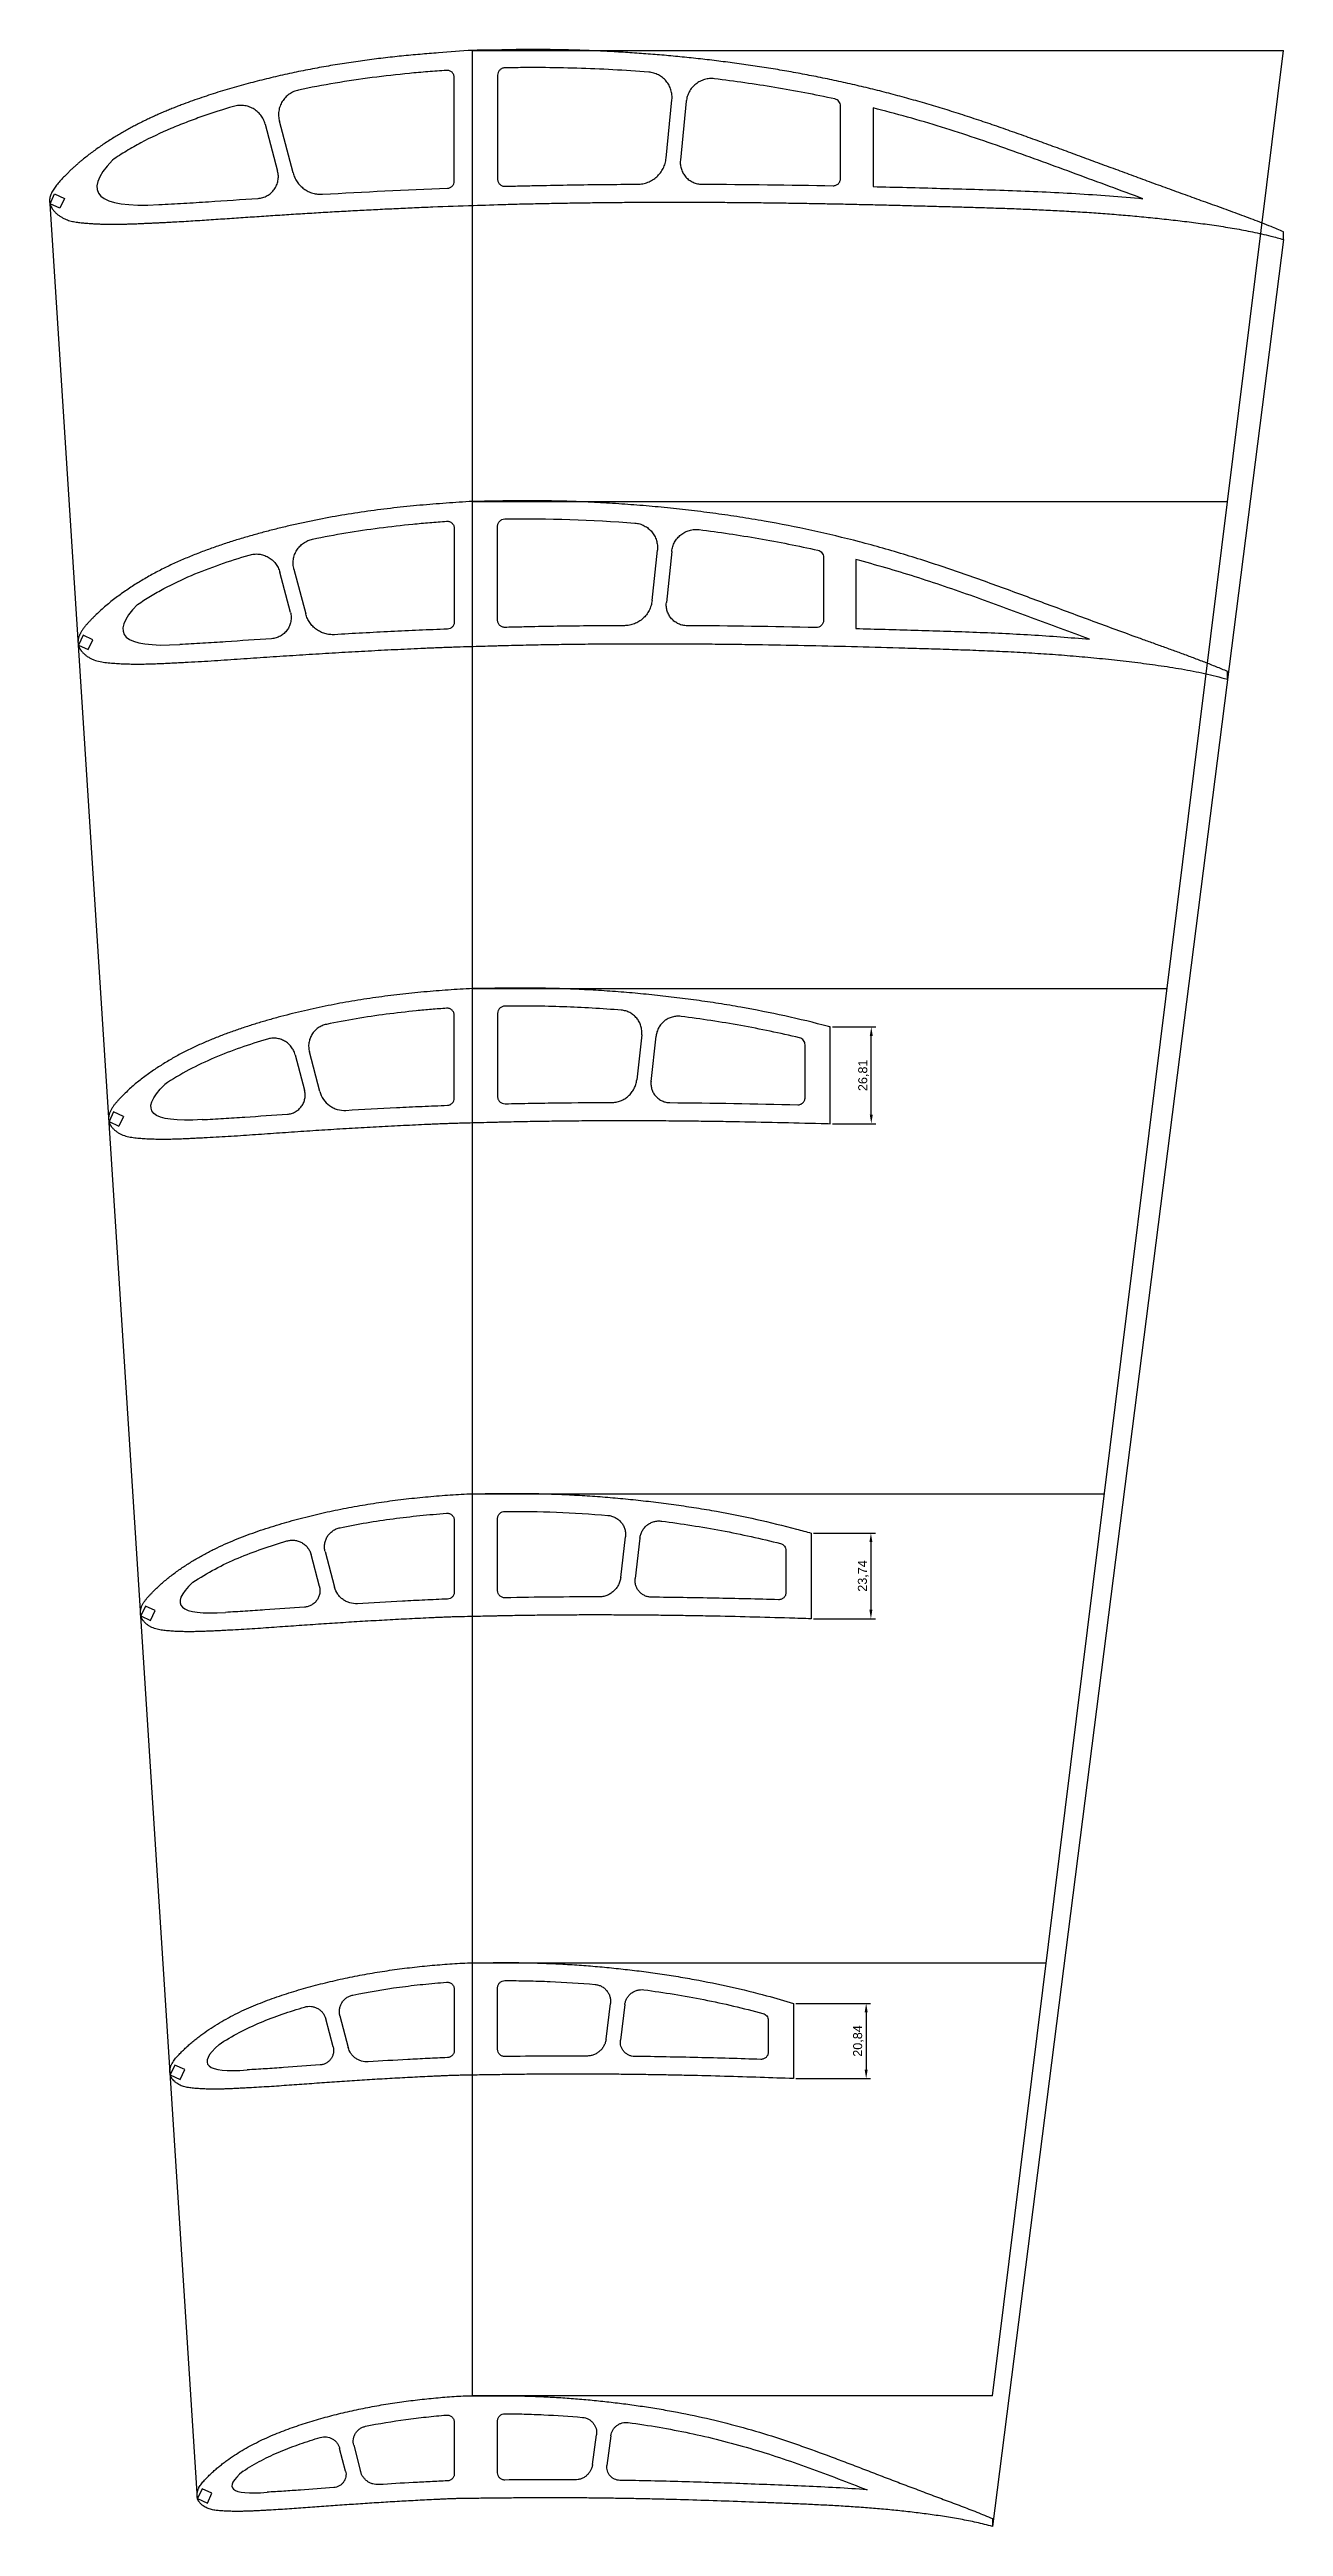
# Model space of a CAD drawing. Header units: millimetres. Extents: x -11497 to 404, y -3854 to 414.
# Drawn here: x -7412 to -7071, y -1477 to -791 of the extents above; entities that cross this region are included whole.
import ezdxf

# ---------------------------------------------------------------- set-up
doc = ezdxf.new("R2010")
doc.units = ezdxf.units.MM
doc.layers.add('11', color=80, linetype='Continuous')
doc.layers.add('剖面线层', color=2, linetype='Continuous', lineweight=25)
doc.layers.add('细线层', color=4, linetype='Continuous', lineweight=25)
doc.styles.get("Standard").update_dxf_attribs({"font": 'arial.ttf'})
doc.dimstyles.new('ISO-25', dxfattribs={"dimtxt": 2.5, "dimasz": 2.5, "dimexe": 1.25, "dimexo": 0.625, "dimtad": 1, "dimtxsty": 'Standard', "dimcen": 2.5, "dimadec": 0, "dimazin": 0, "dimtfac": 1, "dimtmove": 0, "dimatfit": 3, "dimfxl": 1, "dimarcsym": 0})

msp = doc.modelspace()

# ---------------------------------------------------------------- blocks, each defined once
blk = doc.blocks.new('*D28')
at = {"layer": '11', "color": 0, "lineweight": -2, "transparency": 16777216}
for p, q in [((-7195.47, -1061.7), (-7183.5, -1061.7)), ((-7184.75, -1086.01), (-7184.75, -1064.2)), ((-7195.47, -1088.51), (-7183.5, -1088.51))]:
    blk.add_line(p, q, dxfattribs=at)
at = {"layer": '11', "color": 0, "transparency": 16777216}
for points in [[(-7185.17, -1064.2), (-7184.33, -1064.2), (-7184.75, -1061.7)], [(-7185.17, -1086.01), (-7184.33, -1086.01), (-7184.75, -1088.51)]]:
    blk.add_solid(points, dxfattribs=at)
at = {"layer": 'Defpoints', "color": 0, "transparency": 16777216}
for p in [(-7196.1, -1061.7), (-7184.75, -1061.7), (-7196.1, -1088.51)]:
    blk.add_point(p, dxfattribs=at)
at = {"layer": '11', "color": 0, "transparency": 16777216, "insert": (-7186.88, -1075.1), "char_height": 2.5, "attachment_point": 5, "rotation": 90}
blk.add_mtext('26,81', dxfattribs=at)
blk = doc.blocks.new('*D29')
at = {"layer": '11', "color": 0, "lineweight": -2, "transparency": 16777216}
for p, q in [((-7200.77, -1201.96), (-7183.6, -1201.96)), ((-7184.85, -1204.46), (-7184.85, -1223.2)), ((-7200.77, -1225.7), (-7183.6, -1225.7))]:
    blk.add_line(p, q, dxfattribs=at)
at = {"layer": '11', "color": 0, "transparency": 16777216}
for points in [[(-7185.27, -1204.46), (-7184.44, -1204.46), (-7184.85, -1201.96)], [(-7185.27, -1223.2), (-7184.44, -1223.2), (-7184.85, -1225.7)]]:
    blk.add_solid(points, dxfattribs=at)
at = {"layer": 'Defpoints', "color": 0, "transparency": 16777216}
for p in [(-7201.39, -1201.96), (-7201.39, -1225.7), (-7184.85, -1225.7)]:
    blk.add_point(p, dxfattribs=at)
at = {"layer": '11', "color": 0, "transparency": 16777216, "insert": (-7186.98, -1213.83), "char_height": 2.5, "attachment_point": 5, "rotation": 90}
blk.add_mtext('23,74', dxfattribs=at)
blk = doc.blocks.new('*D30')
at = {"layer": '11', "color": 0, "lineweight": -2, "transparency": 16777216}
for p, q in [((-7205.68, -1332.28), (-7184.92, -1332.28)), ((-7186.17, -1334.78), (-7186.17, -1350.62)), ((-7205.68, -1353.12), (-7184.92, -1353.12))]:
    blk.add_line(p, q, dxfattribs=at)
at = {"layer": '11', "color": 0, "transparency": 16777216}
for points in [[(-7186.59, -1334.78), (-7185.75, -1334.78), (-7186.17, -1332.28)], [(-7186.59, -1350.62), (-7185.75, -1350.62), (-7186.17, -1353.12)]]:
    blk.add_solid(points, dxfattribs=at)
at = {"layer": 'Defpoints', "color": 0, "transparency": 16777216}
for p in [(-7206.31, -1332.28), (-7206.31, -1353.12), (-7186.17, -1353.12)]:
    blk.add_point(p, dxfattribs=at)
at = {"layer": '11', "color": 0, "transparency": 16777216, "insert": (-7188.3, -1342.7), "char_height": 2.5, "attachment_point": 5, "rotation": 90}
blk.add_mtext('20,84', dxfattribs=at)

# ---------------------------------------------------------------- dimensions: what is measured, and where the dimension line sits
at = {"layer": '11'}
for base, p1, p2, picture, middle in [((-7184.749, -1061.6971), (-7196.0974, -1088.5078), (-7196.0974, -1061.6971), '*D28', (-7186.8764, -1075.1025)), ((-7184.852, -1225.7009), (-7201.3906, -1201.9582), (-7201.3906, -1225.7009), '*D29', (-7186.9794, -1213.8295)), ((-7186.1694, -1353.1177), (-7206.3058, -1332.2777), (-7206.3058, -1353.1177), '*D30', (-7188.2968, -1342.6977))]:
    dim = msp.add_linear_dim(base=base, p1=p1, p2=p2, angle=90, dimstyle='ISO-25', dxfattribs=at)
    dim.commit()
    dim.dimension.update_dxf_attribs({"geometry": picture, "text_midpoint": middle})

# ---------------------------------------------------------------- linework, layer by layer
at = {"color": 7, "linetype": 'Continuous', "lineweight": 25}
for p, q in [((-7300.3064, -827.2626), (-7300.3064, -798.5968)), ((-7288.3064, -797.9186), (-7288.3064, -826.7397)), ((-7241.6135, -820.9515), (-7239.9887, -804.7792)), ((-7236.0089, -805.1814), (-7237.6518, -821.5327)), ((-7193.2671, -826.5773), (-7193.2671, -806.4911)), ((-7184.2671, -807.0132), (-7184.2671, -828.8154)), ((-7352.7178, -811.5124), (-7349.2742, -824.5436)), ((-7345.0157, -825.0021), (-7348.7926, -810.7098)), ((-7395.0836, -821.4554), (-7395.0832, -821.4558)), ((-7412.3432, -833.5636), (-7411.0753, -830.8447)), ((-7409.6243, -834.8314), (-7412.3432, -833.5636)), ((-7411.0753, -830.8447), (-7408.3564, -832.1125)), ((-7408.3564, -832.1125), (-7409.6243, -834.8314)), ((-7070.5131, -843.4719), (-7070.5131, -841.3206)), ((-7300.3064, -923.5528), (-7300.3064, -949.4452)), ((-7288.3064, -948.9669), (-7288.3064, -922.9239)), ((-7245.5103, -943.5565), (-7244.0425, -929.5202)), ((-7240.0575, -929.8944), (-7241.5426, -944.0911)), ((-7197.9932, -931.5506), (-7197.9932, -949.0173)), ((-7188.9932, -932.1835), (-7188.9932, -951.2825)), ((-7345.7321, -946.8088), (-7348.673, -935.6717)), ((-7344.748, -934.8687), (-7341.4833, -947.2319)), ((-7388.1101, -944.6196), (-7388.1098, -944.6199)), ((-7403.2153, -953.1369), (-7404.4831, -955.8558)), ((-7400.4964, -954.4047), (-7403.2153, -953.1369)), ((-7404.4831, -955.8558), (-7401.7642, -957.1237)), ((-7401.7642, -957.1237), (-7400.4964, -954.4047)), ((-7376.4086, -955.7138), (-7376.4104, -955.7139)), ((-7086.0277, -965.3492), (-7086.0284, -963.1875)), ((-7300.3064, -1081.4009), (-7300.3064, -1058.5042)), ((-7288.3064, -1057.9328), (-7288.3064, -1080.9769)), ((-7248.3847, -1063.8694), (-7249.7536, -1076.3405)), ((-7196.0974, -1088.5078), (-7196.0974, -1061.6971)), ((-7344.4005, -1069.4015), (-7341.8098, -1079.2208)), ((-7337.5814, -1079.5683), (-7340.4778, -1068.59)), ((-7245.7764, -1076.7964), (-7244.3943, -1064.2147)), ((-7203.0974, -1081.2637), (-7203.0974, -1066.6476)), ((-7380.5784, -1077.6371), (-7380.5786, -1077.637)), ((-7394.7264, -1085.2125), (-7395.9943, -1087.9314)), ((-7395.9943, -1087.9314), (-7393.2754, -1089.1992)), ((-7392.0075, -1086.4803), (-7394.7264, -1085.2125)), ((-7392.0075, -1086.4803), (-7393.2754, -1089.1992)), ((-7370.1866, -1087.3781), (-7370.1835, -1087.3779)), ((-7300.3064, -1198.4536), (-7300.3064, -1218.2431)), ((-7288.3064, -1217.8815), (-7288.3064, -1197.9477)), ((-7337.6974, -1216.7071), (-7340.0143, -1207.9151)), ((-7336.0951, -1207.0905), (-7333.4944, -1216.9595)), ((-7254.1705, -1214.2128), (-7252.8689, -1203.0187)), ((-7248.8742, -1203.3392), (-7250.1822, -1214.5783)), ((-7208.3906, -1206.7946), (-7208.3906, -1218.4239)), ((-7201.3906, -1201.9582), (-7201.3906, -1225.7009)), ((-7372.7683, -1215.5808), (-7372.7681, -1215.581)), ((-7385.9232, -1222.1797), (-7387.1911, -1224.8987)), ((-7387.1911, -1224.8987), (-7384.4721, -1226.1665)), ((-7383.2043, -1223.4476), (-7385.9232, -1222.1797)), ((-7384.4721, -1226.1665), (-7383.2043, -1223.4476)), ((-7300.3064, -1328.4077), (-7300.3064, -1345.3117)), ((-7288.3064, -1345.0123), (-7288.3064, -1327.9691)), ((-7333.8934, -1344.3166), (-7335.927, -1336.5894)), ((-7332.0106, -1335.7542), (-7329.7126, -1344.4865)), ((-7258.2629, -1342.1775), (-7257.0391, -1332.2824)), ((-7253.0415, -1332.584), (-7254.2649, -1342.4677)), ((-7213.3058, -1336.987), (-7213.3058, -1345.8053)), ((-7206.3058, -1332.2777), (-7206.3058, -1353.1177)), ((-7365.5158, -1343.6716), (-7365.5156, -1343.6718)), ((-7377.7488, -1349.3636), (-7379.0166, -1352.0825)), ((-7379.0166, -1352.0825), (-7376.2977, -1353.3504)), ((-7375.0298, -1350.6315), (-7377.7488, -1349.3636)), ((-7376.2977, -1353.3504), (-7375.0298, -1350.6315)), ((-7288.3064, -1462.3689), (-7288.3064, -1447.9974)), ((-7328.1804, -1454.7489), (-7326.2749, -1462.0009)), ((-7300.3064, -1448.3677), (-7300.3064, -1462.6088)), ((-7262.0076, -1460.0723), (-7260.919, -1451.8306)), ((-7256.919, -1452.1111), (-7258.0022, -1460.3083)), ((-7358.8212, -1461.9092), (-7358.8208, -1461.9095)), ((-7330.4406, -1461.8864), (-7332.0957, -1455.5878)), ((-7370.2031, -1466.7641), (-7371.471, -1469.4831)), ((-7367.4842, -1468.032), (-7370.2031, -1466.7641)), ((-7368.7521, -1470.7509), (-7367.4842, -1468.032)), ((-7352.2052, -1467.7413), (-7352.2068, -1467.7414)), ((-7371.471, -1469.4831), (-7368.7521, -1470.7509)), ((-7151.1929, -1475.0282), (-7151.1894, -1477.2336))]:
    msp.add_line(p, q, dxfattribs=at)
for points, knots in [([(-7295.3064, -791.0522), (-7298.4392, -791.2714), (-7303.2726, -791.6562), (-7309.8114, -792.145), (-7314.9128, -792.629), (-7320.0059, -793.1864), (-7325.0878, -793.8317), (-7330.1575, -794.5636), (-7335.2133, -795.3866), (-7339.4305, -796.1583), (-7342.8173, -796.8262), (-7345.3784, -797.3616), (-7347.9338, -797.9204), (-7350.4828, -798.508), (-7353.0255, -799.1218), (-7355.5624, -799.7633), (-7358.1147, -800.439), (-7360.6822, -801.1486), (-7363.2628, -801.8966), (-7365.8334, -802.6769), (-7368.3922, -803.4952), (-7370.94, -804.3486), (-7373.4747, -805.2428), (-7375.5901, -806.0302), (-7377.2942, -806.6875), (-7378.5905, -807.2036), (-7379.882, -807.7309), (-7381.1665, -808.2737), (-7382.4448, -808.8284), (-7383.7151, -809.3995), (-7384.9976, -809.9963), (-7386.2931, -810.6181), (-7387.5982, -811.2704), (-7388.8961, -811.9388), (-7390.1836, -812.6295), (-7391.464, -813.3394), (-7392.7363, -814.0713), (-7394.0364, -814.8449), (-7395.3614, -815.6619), (-7396.7068, -816.5245), (-7398.0351, -817.4089), (-7399.3403, -818.3153), (-7400.6192, -819.239), (-7401.8647, -820.1817), (-7402.9225, -821.0176), (-7403.8007, -821.7433), (-7404.5171, -822.3502), (-7405.2258, -822.9756), (-7405.9367, -823.6187), (-7406.6521, -824.289), (-7407.3783, -824.99), (-7408.2007, -825.8079), (-7409.1166, -826.7424), (-7410.0797, -827.8093), (-7410.9633, -828.9165), (-7411.7041, -830.056), (-7412.2438, -831.2169), (-7412.5242, -832.4025), (-7412.4409, -833.4387), (-7412.2263, -834.1077), (-7411.9685, -834.5439), (-7411.7302, -835.019), (-7411.2549, -835.6013), (-7410.671, -836.2024), (-7410.0092, -836.7459), (-7409.3, -837.2294), (-7408.5854, -837.6262), (-7407.8817, -837.9386), (-7407.2, -838.1807), (-7406.5124, -838.372), (-7405.8206, -838.5229), (-7405.1244, -838.6396), (-7404.4255, -838.7343), (-7403.5411, -838.8332), (-7402.4707, -838.9357), (-7401.2138, -839.0364), (-7399.9532, -839.1142), (-7398.6904, -839.1717), (-7397.4259, -839.2139), (-7396.1605, -839.2361), (-7394.8942, -839.2454), (-7393.6277, -839.2366), (-7392.3618, -839.2172), (-7391.0968, -839.186), (-7389.8325, -839.1461), (-7388.5683, -839.0989), (-7387.3043, -839.0473), (-7386.0395, -838.991), (-7384.7742, -838.9332), (-7383.5081, -838.8753), (-7382.2424, -838.813), (-7380.9766, -838.7506), (-7379.711, -838.6863), (-7378.445, -838.6182), (-7376.756, -838.5256), (-7374.6442, -838.404), (-7372.1103, -838.2477), (-7369.5773, -838.0871), (-7367.0447, -837.9188), (-7364.5124, -837.7486), (-7361.9798, -837.5762), (-7359.4469, -837.402), (-7356.9135, -837.2316), (-7354.3803, -837.0604), (-7351.8474, -836.8941), (-7349.3147, -836.7271), (-7346.7816, -836.564), (-7344.2481, -836.4037), (-7340.8713, -836.1943), (-7336.6515, -835.9401), (-7331.5888, -835.6493), (-7326.5262, -835.3742), (-7321.4633, -835.1117), (-7316.3991, -834.8669), (-7311.3333, -834.6356), (-7304.2039, -834.3366), (-7298.7624, -834.1323), (-7295.0096, -834.0111)], [0, 0, 0, 0, 0.037810127, 0.058378142, 0.078944165, 0.099502757, 0.120062306, 0.140618196, 0.161171844, 0.181730392, 0.192232993, 0.202733734, 0.213231801, 0.223726436, 0.234226583, 0.244725708, 0.255230035, 0.266014973, 0.276796177, 0.287577874, 0.298358395, 0.309139928, 0.31992681, 0.330717371, 0.336315928, 0.341916893, 0.34751551, 0.353112043, 0.35870546, 0.364292741, 0.369880161, 0.375736121, 0.381592742, 0.387447349, 0.393312559, 0.399182199, 0.405074118, 0.410984135, 0.41739554, 0.423814744, 0.430225953, 0.436607106, 0.442946104, 0.449218507, 0.455412895, 0.459176702, 0.462934888, 0.466716263, 0.470556156, 0.474475231, 0.47851987, 0.482707985, 0.488439354, 0.49427259, 0.500005689, 0.505479778, 0.510596009, 0.515360546, 0.519964911, 0.522941483, 0.523713317, 0.526061566, 0.529321954, 0.532702959, 0.536149006, 0.539609724, 0.543025292, 0.545975002, 0.548870241, 0.551727175, 0.554561889, 0.557391908, 0.560223219, 0.563052882, 0.568106577, 0.573167981, 0.578234398, 0.583311455, 0.588388324, 0.593465992, 0.598549122, 0.603634584, 0.60871431, 0.613792524, 0.618869059, 0.62394358, 0.629023617, 0.634100922, 0.639186879, 0.644273168, 0.649360468, 0.654444114, 0.659532454, 0.664617865, 0.669708001, 0.679898873, 0.690085219, 0.700273946, 0.710457126, 0.720645539, 0.730830795, 0.741020462, 0.751213282, 0.761401695, 0.771588867, 0.781775629, 0.79196117, 0.802149496, 0.812340623, 0.832694999, 0.853048018, 0.873395476, 0.893737901, 0.914086761, 0.934438591, 0.95479294, 0.999999721, 0.999999721, 0.999999721, 0.999999721]), ([(-7070.5131, -841.3206), (-7071.649, -840.8272), (-7073.6318, -840.0267), (-7076.4398, -838.9046), (-7078.9322, -837.9444), (-7081.4177, -837.0064), (-7083.9099, -836.0864), (-7086.4065, -835.1786), (-7088.9067, -834.2809), (-7091.4079, -833.384), (-7094.7442, -832.1927), (-7098.909, -830.6903), (-7103.9008, -828.8751), (-7108.8885, -827.0527), (-7113.8718, -825.2189), (-7118.8547, -823.3832), (-7123.8377, -821.5443), (-7128.8138, -819.7105), (-7133.7828, -817.8825), (-7138.7476, -816.0719), (-7143.7202, -814.2847), (-7148.7028, -812.5289), (-7153.701, -810.817), (-7158.717, -809.1562), (-7163.7181, -807.5687), (-7168.7044, -806.0607), (-7173.675, -804.6347), (-7178.6646, -803.2783), (-7183.6735, -801.9948), (-7188.7003, -800.7838), (-7193.7449, -799.6452), (-7198.779, -798.5893), (-7203.8002, -797.6121), (-7208.8063, -796.7132), (-7213.8238, -795.8856), (-7218.8516, -795.1235), (-7223.8898, -794.4282), (-7228.9371, -793.7946), (-7233.982, -793.2246), (-7239.0228, -792.7149), (-7244.058, -792.2647), (-7249.097, -791.8744), (-7254.1398, -791.5459), (-7259.1863, -791.2757), (-7264.2365, -791.0698), (-7269.2923, -790.9257), (-7274.3514, -790.8417), (-7279.4133, -790.8264), (-7286.3985, -790.8897), (-7291.6948, -791.0538), (-7295.3064, -791.0522)], [0, 0, 0, 0, 0.01598777, 0.02760342, 0.03903768, 0.05046865, 0.06190106, 0.07333252, 0.08476444, 0.09619655, 0.10763556, 0.13049922, 0.1533554, 0.17620712, 0.19905446, 0.22190714, 0.24476251, 0.26762472, 0.29037137, 0.31311579, 0.33584914, 0.35858632, 0.38131738, 0.40405505, 0.42679851, 0.44905399, 0.47130481, 0.49355542, 0.5158042, 0.5380558, 0.56030563, 0.58256543, 0.60445808, 0.62634262, 0.64822472, 0.67010638, 0.69199188, 0.71388181, 0.73577561, 0.75753483, 0.77928785, 0.80103746, 0.82278231, 0.84452564, 0.86627906, 0.888033, 0.90982087, 0.93159916, 0.95337978, 1, 1, 1, 1]), ([(-7286.3463, -795.919), (-7286.4767, -795.9216), (-7286.6046, -795.9368), (-7286.8559, -795.9913), (-7286.9805, -796.0312), (-7287.2181, -796.1338), (-7287.3307, -796.196), (-7287.5433, -796.3417), (-7287.644, -796.4261), (-7287.8244, -796.6101), (-7287.9052, -796.7101), (-7288.0477, -796.9264), (-7288.1086, -797.042), (-7288.2547, -797.3989), (-7288.3064, -797.6579), (-7288.3064, -797.9186)], [0, 0, 0, 0, 0.125, 0.125, 0.25, 0.25, 0.375, 0.375, 0.5, 0.5, 0.625, 0.625, 0.75, 0.75, 1, 1, 1, 1]), ([(-7246.4085, -797.1006), (-7253.0373, -796.5792), (-7259.6794, -796.2148), (-7269.6635, -795.915), (-7272.9949, -795.855), (-7277.9976, -795.8309), (-7279.6661, -795.834), (-7283.0048, -795.8603), (-7284.6752, -795.8857), (-7286.3463, -795.919)], [0, 0, 0, 0, 0.5, 0.5, 0.75, 0.75, 0.875, 0.875, 1, 1, 1, 1]), ([(-7343.4593, -802.0698), (-7343.9266, -802.1679), (-7344.3767, -802.3118), (-7345.2437, -802.6882), (-7345.6634, -802.9237), (-7346.4354, -803.4664), (-7346.7916, -803.7745), (-7347.2804, -804.2929), (-7347.4356, -804.4753), (-7347.7235, -804.8507), (-7347.9909, -805.2388), (-7348.2181, -805.6518), (-7348.4248, -806.0774), (-7348.5184, -806.2978), (-7348.7628, -806.967), (-7348.8787, -807.4236), (-7349.0178, -808.3568), (-7349.0402, -808.8376), (-7348.9879, -809.7813), (-7348.9146, -810.2481), (-7348.7926, -810.7098)], [0, 0, 0, 0, 0.125, 0.125, 0.25, 0.25, 0.375, 0.375, 0.4375, 0.4375, 0.5, 0.5625, 0.5625, 0.625, 0.625, 0.75, 0.75, 0.875, 0.875, 1, 1, 1, 1]), ([(-7302.4594, -796.6027), (-7304.1795, -796.7347), (-7305.8998, -796.8638), (-7309.3389, -797.1368), (-7311.0573, -797.2853), (-7316.207, -797.7873), (-7319.6353, -798.1718), (-7326.4794, -799.0679), (-7329.8965, -799.5757), (-7336.6988, -800.7224), (-7340.0862, -801.3616), (-7343.4593, -802.0698)], [0, 0, 0, 0, 0.125, 0.125, 0.25, 0.25, 0.5, 0.5, 0.75, 0.75, 1, 1, 1, 1]), ([(-7300.3064, -798.5968), (-7300.3064, -798.4583), (-7300.3206, -798.3222), (-7300.3765, -798.0546), (-7300.4188, -797.9217), (-7300.5287, -797.6703), (-7300.5959, -797.5513), (-7300.755, -797.3272), (-7300.8468, -797.2227), (-7301.1475, -796.9441), (-7301.3888, -796.7988), (-7301.7762, -796.6636), (-7301.912, -796.6313), (-7302.1842, -796.5959), (-7302.3213, -796.5921), (-7302.4594, -796.6027)], [0, 0, 0, 0, 0.125, 0.125, 0.25, 0.25, 0.375, 0.375, 0.5, 0.5, 0.75, 0.75, 0.875, 0.875, 1, 1, 1, 1]), ([(-7239.9887, -804.7792), (-7239.9418, -804.313), (-7239.942, -803.8491), (-7240.0338, -802.9262), (-7240.1271, -802.4633), (-7240.3998, -801.5778), (-7240.5787, -801.1516), (-7240.9117, -800.5378), (-7241.0341, -800.3369), (-7241.2956, -799.9524), (-7241.4351, -799.7678), (-7241.8797, -799.2361), (-7242.2122, -798.9097), (-7242.9417, -798.3252), (-7243.3299, -798.0736), (-7244.1515, -797.6489), (-7244.5898, -797.4749), (-7245.4843, -797.2199), (-7245.9414, -797.1373), (-7246.4085, -797.1006)], [0, 0, 0, 0, 0.125, 0.125, 0.25, 0.25, 0.375, 0.375, 0.4375, 0.4375, 0.5, 0.5, 0.625, 0.625, 0.75, 0.75, 0.875, 0.875, 1, 1, 1, 1]), ([(-7228.1865, -798.9324), (-7228.6518, -798.8753), (-7229.1157, -798.8653), (-7230.0407, -798.9366), (-7230.5058, -799.0197), (-7231.3975, -799.2726), (-7231.8277, -799.4419), (-7232.449, -799.7611), (-7232.6527, -799.879), (-7233.0431, -800.1318), (-7233.231, -800.2672), (-7233.7727, -800.6998), (-7234.1065, -801.0248), (-7234.7076, -801.7413), (-7234.968, -802.1239), (-7235.411, -802.9362), (-7235.5947, -803.3706), (-7235.8694, -804.2596), (-7235.9621, -804.7149), (-7236.0089, -805.1814)], [0, 0, 0, 0, 0.125, 0.125, 0.25, 0.25, 0.375, 0.375, 0.4375, 0.4375, 0.5, 0.5, 0.625, 0.625, 0.75, 0.75, 0.875, 0.875, 1, 1, 1, 1]), ([(-7194.8427, -804.5369), (-7200.3771, -803.3328), (-7205.9236, -802.2715), (-7217.0392, -800.4144), (-7222.608, -799.6165), (-7228.1865, -798.9324)], [0, 0, 0, 0, 0.5, 0.5, 1, 1, 1, 1]), ([(-7361.4693, -806.586), (-7364.4347, -807.4596), (-7367.3706, -808.399), (-7371.7213, -809.9261), (-7373.1625, -810.4555), (-7376.0257, -811.5565), (-7377.4477, -812.1285), (-7381.6778, -813.9241), (-7384.4481, -815.2318), (-7388.5086, -817.4049), (-7389.8462, -818.1645), (-7392.4899, -819.7541), (-7393.7958, -820.5843), (-7395.0832, -821.4558)], [0, 0, 0, 0, 0.25, 0.25, 0.375, 0.375, 0.5, 0.5, 0.75, 0.75, 0.875, 0.875, 1, 1, 1, 1]), ([(-7352.7178, -811.5124), (-7352.838, -811.0574), (-7353.0019, -810.6213), (-7353.4141, -809.786), (-7353.6655, -809.3838), (-7354.2352, -808.6481), (-7354.5543, -808.311), (-7355.0851, -807.8523), (-7355.2714, -807.707), (-7355.6534, -807.4387), (-7356.0467, -807.1909), (-7356.4622, -806.9835), (-7356.8888, -806.7965), (-7357.1088, -806.7128), (-7357.7783, -806.4962), (-7358.2324, -806.3983), (-7359.1556, -806.2929), (-7359.6294, -806.2863), (-7360.5595, -806.3669), (-7361.0178, -806.453), (-7361.4693, -806.586)], [0, 0, 0, 0, 0.125, 0.125, 0.25, 0.25, 0.375, 0.375, 0.4375, 0.4375, 0.5, 0.5625, 0.5625, 0.625, 0.625, 0.75, 0.75, 0.875, 0.875, 1, 1, 1, 1]), ([(-7193.2671, -806.4911), (-7193.2671, -806.2628), (-7193.3051, -806.0408), (-7193.4572, -805.6104), (-7193.567, -805.4136), (-7193.8536, -805.0584), (-7194.0228, -804.9093), (-7194.411, -804.6697), (-7194.6196, -804.5855), (-7194.8427, -804.5369)], [0, 0, 0, 0, 0.25, 0.25, 0.5, 0.5, 0.75, 0.75, 1, 1, 1, 1]), ([(-7109.4505, -832.1702), (-7115.6343, -829.9057), (-7121.811, -827.6221), (-7134.1685, -823.066), (-7140.3483, -820.7886), (-7152.7565, -816.3941), (-7158.9868, -814.2826), (-7171.5482, -810.39), (-7177.8808, -808.6137), (-7184.2671, -807.0132)], [0, 0, 0, 0, 0.25, 0.25, 0.5, 0.5, 0.75, 0.75, 1, 1, 1, 1]), ([(-7249.5316, -828.1489), (-7249.039, -828.1464), (-7248.5537, -828.0988), (-7247.836, -827.9622), (-7247.5985, -827.9056), (-7247.127, -827.7702), (-7246.8932, -827.6912), (-7246.2108, -827.4251), (-7245.7763, -827.2082), (-7244.9482, -826.6958), (-7244.5519, -826.3971), (-7243.831, -825.742), (-7243.5029, -825.3841), (-7243.0593, -824.8014), (-7242.919, -824.5984), (-7242.659, -824.1825), (-7242.5395, -823.97), (-7242.2111, -823.3189), (-7242.0325, -822.867), (-7241.7575, -821.9267), (-7241.6627, -821.4415), (-7241.6135, -820.9515)], [0, 0, 0, 0, 0.125, 0.125, 0.1875, 0.1875, 0.25, 0.25, 0.375, 0.375, 0.5, 0.5, 0.625, 0.625, 0.6875, 0.6875, 0.75, 0.75, 0.875, 0.875, 1, 1, 1, 1]), ([(-7237.6518, -821.5327), (-7237.6939, -821.9518), (-7237.6917, -822.3685), (-7237.6013, -823.1974), (-7237.5114, -823.6123), (-7237.2516, -824.4023), (-7237.0819, -824.7817), (-7236.6603, -825.5084), (-7236.4134, -825.8463), (-7235.9962, -826.3088), (-7235.8489, -826.456), (-7235.5378, -826.736), (-7235.3735, -826.8689), (-7234.8668, -827.2369), (-7234.5074, -827.4447), (-7233.9359, -827.7002), (-7233.7387, -827.7763), (-7233.3408, -827.9063), (-7233.1399, -827.9605), (-7232.5315, -828.0913), (-7232.1183, -828.1367), (-7231.6972, -828.1383)], [0, 0, 0, 0, 0.125, 0.125, 0.25, 0.25, 0.375, 0.375, 0.5, 0.5, 0.5625, 0.5625, 0.625, 0.625, 0.75, 0.75, 0.8125, 0.8125, 0.875, 0.875, 1, 1, 1, 1]), ([(-7354.6832, -832.0695), (-7354.2392, -832.0399), (-7353.806, -831.9621), (-7353.1718, -831.7751), (-7352.9619, -831.7004), (-7352.5533, -831.5289), (-7352.3554, -831.4326), (-7351.9718, -831.2193), (-7351.7862, -831.1024), (-7351.4274, -830.8479), (-7351.2533, -830.7095), (-7350.7564, -830.2671), (-7350.4629, -829.9408), (-7349.9492, -829.2269), (-7349.7288, -828.8359), (-7349.3843, -828.0281), (-7349.2565, -827.607), (-7349.0945, -826.7327), (-7349.063, -826.2946), (-7349.0953, -825.4166), (-7349.1605, -824.9738), (-7349.2742, -824.5436)], [0, 0, 0, 0, 0.125, 0.125, 0.1875, 0.1875, 0.25, 0.25, 0.3125, 0.3125, 0.375, 0.375, 0.5, 0.5, 0.625, 0.625, 0.75, 0.75, 0.875, 0.875, 1, 1, 1, 1]), ([(-7345.0157, -825.0021), (-7344.898, -825.4478), (-7344.7435, -825.8775), (-7344.4586, -826.4989), (-7344.3547, -826.7022), (-7344.1289, -827.1008), (-7344.0063, -827.2969), (-7343.6171, -827.8636), (-7343.3283, -828.2151), (-7342.8521, -828.7036), (-7342.6862, -828.86), (-7342.3395, -829.1595), (-7342.1581, -829.3031), (-7341.6016, -829.7058), (-7341.2116, -829.9398), (-7340.5988, -830.24), (-7340.3898, -830.3316), (-7339.9625, -830.4974), (-7339.7434, -830.5716), (-7339.0843, -830.7639), (-7338.6385, -830.8534), (-7337.7342, -830.9561), (-7337.2731, -830.9692), (-7336.8129, -830.9421)], [0, 0, 0, 0, 0.125, 0.125, 0.1875, 0.1875, 0.25, 0.25, 0.375, 0.375, 0.4375, 0.4375, 0.5, 0.5, 0.625, 0.625, 0.6875, 0.6875, 0.75, 0.75, 0.875, 0.875, 1, 1, 1, 1]), ([(-7302.2306, -829.2616), (-7302.1018, -829.2567), (-7301.9756, -829.2396), (-7301.7281, -829.1818), (-7301.6056, -829.1406), (-7301.372, -829.0359), (-7301.2615, -828.9731), (-7301.0531, -828.8267), (-7300.9544, -828.7422), (-7300.7776, -828.5587), (-7300.6985, -828.4592), (-7300.5593, -828.2446), (-7300.4996, -828.1298), (-7300.3568, -827.7762), (-7300.3064, -827.5203), (-7300.3064, -827.2626)], [0, 0, 0, 0, 0.125, 0.125, 0.25, 0.25, 0.375, 0.375, 0.5, 0.5, 0.625, 0.625, 0.75, 0.75, 1, 1, 1, 1]), ([(-7288.3064, -826.7397), (-7288.3064, -826.8744), (-7288.2929, -827.0068), (-7288.2402, -827.2672), (-7288.2002, -827.3966), (-7288.0961, -827.6425), (-7288.0324, -827.7591), (-7287.8819, -827.9792), (-7287.7944, -828.0829), (-7287.5083, -828.3606), (-7287.2779, -828.5084), (-7286.9065, -828.6526), (-7286.7764, -828.6888), (-7286.5123, -828.7341), (-7286.3789, -828.7434), (-7286.2443, -828.7392)], [0, 0, 0, 0, 0.125, 0.125, 0.25, 0.25, 0.375, 0.375, 0.5, 0.5, 0.75, 0.75, 0.875, 0.875, 1, 1, 1, 1]), ([(-7286.2443, -828.7392), (-7284.7154, -828.6917), (-7283.1861, -828.6545), (-7280.1274, -828.5833), (-7278.5981, -828.5459), (-7274.0099, -828.4451), (-7270.9508, -828.3887), (-7261.7725, -828.2428), (-7255.652, -828.1804), (-7249.5316, -828.1489)], [0, 0, 0, 0, 0.125, 0.125, 0.25, 0.25, 0.5, 0.5, 1, 1, 1, 1]), ([(-7195.3066, -828.5758), (-7195.1729, -828.5784), (-7195.0412, -828.5677), (-7194.7817, -828.5209), (-7194.6525, -828.4841), (-7194.406, -828.3864), (-7194.2889, -828.3259), (-7194.0669, -828.1819), (-7193.9618, -828.0977), (-7193.6789, -827.8208), (-7193.5262, -827.5961), (-7193.3215, -827.1103), (-7193.2671, -826.8447), (-7193.2671, -826.5773)], [0, 0, 0, 0, 0.125, 0.125, 0.25, 0.25, 0.375, 0.375, 0.5, 0.5, 0.75, 0.75, 1, 1, 1, 1]), ([(-7184.2671, -828.8154), (-7178.0192, -828.9621), (-7171.7714, -829.1255), (-7159.2766, -829.4633), (-7153.0302, -829.6402), (-7140.548, -830.0895), (-7134.3129, -830.3665), (-7121.8641, -831.1124), (-7115.6507, -831.5823), (-7109.4505, -832.1702)], [0, 0, 0, 0, 0.25, 0.25, 0.5, 0.5, 0.75, 0.75, 1, 1, 1, 1]), ([(-7382.1731, -833.8026), (-7379.8805, -833.6895), (-7377.5886, -833.5662), (-7373.0059, -833.2955), (-7370.7152, -833.1494), (-7363.8438, -832.6954), (-7359.2639, -832.3745), (-7354.6832, -832.0695)], [0, 0, 0, 0, 0.25, 0.25, 0.5, 0.5, 1, 1, 1, 1]), ([(-7295.0095, -834.0111), (-7292.0151, -833.9606), (-7287.3379, -833.7533), (-7280.9707, -833.6057), (-7275.9099, -833.4854), (-7270.8498, -833.3905), (-7265.7914, -833.3062), (-7260.7355, -833.2419), (-7255.6802, -833.1891), (-7250.6255, -833.1546), (-7245.5702, -833.1311), (-7240.5141, -833.1233), (-7235.4579, -833.1262), (-7230.403, -833.1429), (-7225.35, -833.171), (-7220.298, -833.2116), (-7215.2465, -833.2624), (-7210.1948, -833.326), (-7205.1424, -833.4001), (-7200.0898, -833.4859), (-7195.0379, -833.5805), (-7189.9877, -833.6881), (-7184.9384, -833.8005), (-7179.8898, -833.9223), (-7174.8404, -834.0496), (-7169.7902, -834.182), (-7164.7391, -834.3185), (-7159.6882, -834.4575), (-7154.6386, -834.6065), (-7149.5904, -834.767), (-7144.5436, -834.9491), (-7139.4973, -835.1533), (-7134.4518, -835.3911), (-7129.4049, -835.6645), (-7124.3581, -835.9786), (-7119.3124, -836.34), (-7114.2707, -836.7476), (-7109.233, -837.2044), (-7104.1994, -837.7176), (-7099.1698, -838.2859), (-7094.9764, -838.8086), (-7091.6177, -839.2605), (-7089.0927, -839.6218), (-7086.5721, -840.0068), (-7084.058, -840.4252), (-7081.5511, -840.8777), (-7079.0527, -841.374), (-7076.5475, -841.9161), (-7073.6979, -842.6056), (-7071.6767, -843.112), (-7070.5131, -843.4719)], [0.000000345, 0.000000345, 0.000000345, 0.000000345, 0.039898338, 0.062375182, 0.084856831, 0.107347172, 0.129807277, 0.152263507, 0.174716737, 0.197166748, 0.219614308, 0.24207271, 0.264533569, 0.286983546, 0.309422927, 0.331860714, 0.354297153, 0.376732241, 0.399175083, 0.421621345, 0.444062332, 0.466498061, 0.488924444, 0.511354789, 0.533784812, 0.556223473, 0.578666397, 0.601109154, 0.623547151, 0.645975927, 0.668404475, 0.690833213, 0.713267434, 0.735703901, 0.758175394, 0.780639748, 0.80310346, 0.825569188, 0.848036127, 0.870516133, 0.893008687, 0.904338802, 0.91566953, 0.926994857, 0.938311018, 0.949626763, 0.960935433, 0.97224771, 0.983775525, 1, 1, 1, 1]), ([(-7295.3064, -916.0522), (-7296.5199, -916.1218), (-7298.9462, -916.281), (-7302.5828, -916.553), (-7306.2178, -916.8295), (-7309.8503, -917.1223), (-7313.4764, -917.4742), (-7317.0975, -917.8632), (-7320.7121, -918.2988), (-7325.5223, -918.9428), (-7331.5157, -919.8659), (-7337.477, -920.9616), (-7342.2233, -921.9436), (-7345.7703, -922.7352), (-7349.3037, -923.5825), (-7352.8223, -924.4863), (-7356.325, -925.4473), (-7359.8101, -926.4683), (-7363.2735, -927.5587), (-7366.7132, -928.7202), (-7370.1243, -929.9617), (-7373.5034, -931.2867), (-7376.8436, -932.7062), (-7380.1329, -934.2395), (-7383.3623, -935.8948), (-7386.5226, -937.6777), (-7389.6091, -939.5853), (-7392.1111, -941.2829), (-7394.0612, -942.7133), (-7395.4941, -943.8252), (-7396.8939, -944.9787), (-7398.2536, -946.1791), (-7399.3553, -947.214), (-7400.2167, -948.0623), (-7400.8565, -948.7049), (-7401.4859, -949.3577), (-7402.0972, -950.0273), (-7402.684, -950.7191), (-7403.2342, -951.44), (-7403.652, -952.0703), (-7403.948, -952.5976), (-7404.1483, -953.0044), (-7404.2919, -953.3539), (-7404.3902, -953.6396), (-7404.4552, -953.8567), (-7404.5098, -954.0766), (-7404.5666, -954.3731), (-7404.612, -954.749), (-7404.6083, -955.1275), (-7404.5816, -955.4286), (-7404.5489, -955.6526), (-7404.5047, -955.8748), (-7404.4462, -956.0932), (-7404.3724, -956.3072), (-7404.2713, -956.5093), (-7404.1633, -956.7079), (-7404.0607, -956.9099), (-7403.9476, -957.1063), (-7403.8208, -957.294), (-7403.6836, -957.4744), (-7403.49, -957.706), (-7403.1359, -958.0991), (-7402.6886, -958.5068), (-7402.2091, -958.8752), (-7401.7118, -959.219), (-7401.0576, -959.5985), (-7399.9515, -960.0918), (-7398.4868, -960.4864), (-7396.687, -960.7204), (-7394.8812, -960.8885), (-7393.0715, -961.0123), (-7391.2592, -961.0891), (-7389.4458, -961.1299), (-7387.6318, -961.1335), (-7385.8179, -961.1072), (-7384.0046, -961.0564), (-7382.1917, -960.9889), (-7380.3792, -960.9099), (-7378.5668, -960.8263), (-7376.7546, -960.739), (-7374.3383, -960.6173), (-7371.3183, -960.4537), (-7367.6951, -960.2354), (-7364.0724, -960.001), (-7360.4499, -959.756), (-7356.8271, -959.5061), (-7353.2037, -959.2564), (-7349.5792, -959.0114), (-7345.9538, -958.7701), (-7342.3273, -958.5341), (-7338.6995, -958.3055), (-7335.0704, -958.0834), (-7330.2299, -957.7968), (-7325.3866, -957.5271), (-7320.5403, -957.2728), (-7316.9041, -957.0907), (-7313.2664, -956.9171), (-7310.2337, -956.7794), (-7307.8066, -956.675), (-7305.986, -956.5979), (-7304.165, -956.5223), (-7302.3435, -956.4521), (-7300.5214, -956.3875), (-7298.0914, -956.3068), (-7296.2683, -956.2507), (-7293.9657, -956.1951), (-7291.7917, -956.1407), (-7289.074, -956.0522), (-7286.8989, -955.9875), (-7284.7232, -955.9274), (-7282.0024, -955.869), (-7278.7363, -955.7959), (-7274.3797, -955.7127), (-7268.9309, -955.6259), (-7262.3878, -955.55), (-7255.8406, -955.5016), (-7249.2899, -955.479), (-7242.736, -955.4807), (-7236.1794, -955.5041), (-7229.6204, -955.5508), (-7223.0596, -955.618), (-7214.3098, -955.7352), (-7203.3699, -955.9339), (-7190.2407, -956.2444), (-7179.3009, -956.5457), (-7170.5506, -956.7963), (-7163.9894, -956.9978), (-7157.4303, -957.2228), (-7150.8745, -957.4878), (-7144.3231, -957.8076), (-7137.7777, -958.1942), (-7131.2404, -958.662), (-7124.7127, -959.2132), (-7119.283, -959.7512), (-7114.9467, -960.2331), (-7111.6983, -960.6192), (-7108.4542, -961.0323), (-7105.215, -961.4743), (-7101.9822, -961.9532), (-7098.7581, -962.4817), (-7095.5467, -963.0746), (-7092.3494, -963.7372), (-7089.1759, -964.4959), (-7087.0673, -965.0312), (-7086.0277, -965.3492)], [0, 0, 0, 0, 0.00825074, 0.01650149, 0.02475223, 0.03300297, 0.04125371, 0.04950446, 0.0577552, 0.06600594, 0.08250743, 0.09900892, 0.10725966, 0.1155104, 0.12376114, 0.13201189, 0.14026263, 0.14851337, 0.15676412, 0.16501486, 0.1732656, 0.18151635, 0.18976709, 0.19801783, 0.20626857, 0.21451932, 0.22277006, 0.2310208, 0.23514617, 0.23927155, 0.24339692, 0.24752229, 0.25164766, 0.25371035, 0.25577303, 0.25783572, 0.2598984, 0.26196109, 0.26402378, 0.26608646, 0.2671178, 0.26814915, 0.26918049, 0.26969616, 0.27021183, 0.2707275, 0.27124318, 0.27227452, 0.27330586, 0.27382153, 0.2743372, 0.27485288, 0.27536855, 0.27588422, 0.27639989, 0.27691556, 0.27743123, 0.2779469, 0.27846258, 0.27897825, 0.27949392, 0.28052526, 0.28258795, 0.28361929, 0.28465063, 0.28671332, 0.288776, 0.29290138, 0.29702675, 0.30115212, 0.30527749, 0.30940286, 0.31352823, 0.3176536, 0.32177898, 0.32590435, 0.33002972, 0.33415509, 0.33828046, 0.34240583, 0.3465312, 0.35478195, 0.36303269, 0.37128343, 0.37953418, 0.38778492, 0.39603566, 0.40428641, 0.41253715, 0.42078789, 0.42903863, 0.43728938, 0.44554012, 0.46204161, 0.47029235, 0.47854309, 0.48679384, 0.49504458, 0.49916995, 0.50329532, 0.50742069, 0.51154606, 0.51567144, 0.51979681, 0.52804755, 0.52804755, 0.53542181, 0.54279606, 0.54648319, 0.55017032, 0.55754458, 0.56491884, 0.57229309, 0.58704161, 0.60179012, 0.61653863, 0.63128715, 0.64603566, 0.66078418, 0.67553269, 0.6902812, 0.70502972, 0.73452675, 0.76402378, 0.7935208, 0.80826932, 0.82301783, 0.83776635, 0.85251486, 0.86726337, 0.88201189, 0.8967604, 0.91150892, 0.92625743, 0.93363169, 0.94100594, 0.9483802, 0.95575446, 0.96312871, 0.97050297, 0.97787723, 0.98525149, 0.99262574, 1, 1, 1, 1]), ([(-7086.0284, -963.1875), (-7087.0626, -962.7391), (-7089.1513, -961.8905), (-7092.2925, -960.6385), (-7095.452, -959.4331), (-7098.6209, -958.253), (-7101.7991, -957.0983), (-7104.9802, -955.9515), (-7108.1625, -954.8082), (-7112.4013, -953.2722), (-7117.6951, -951.3384), (-7124.0414, -949.0016), (-7130.3834, -946.6528), (-7136.725, -944.303), (-7143.0667, -941.9533), (-7151.5307, -938.8432), (-7160.0228, -935.81), (-7168.5762, -932.9533), (-7177.1766, -930.2419), (-7188.0252, -927.1747), (-7201.1809, -924.0183), (-7212.2449, -921.8526), (-7221.1431, -920.3884), (-7227.8365, -919.4175), (-7234.5456, -918.5655), (-7241.2689, -917.8309), (-7248.0032, -917.2068), (-7254.7475, -916.7), (-7260.374, -916.3725), (-7264.8782, -916.1716), (-7269.3841, -916.0099), (-7273.8917, -915.9075), (-7278.4002, -915.8661), (-7281.7818, -915.8685), (-7285.1632, -915.8984), (-7288.544, -915.9654), (-7291.9249, -916.0291), (-7294.1791, -916.0507), (-7295.3064, -916.0522)], [0, 0, 0, 0, 0.015625, 0.03125, 0.046875, 0.0625, 0.078125, 0.09375, 0.109375, 0.125, 0.15625, 0.1875, 0.21875, 0.25, 0.28125, 0.3125, 0.375, 0.40625, 0.4375, 0.5, 0.5625, 0.625, 0.65625, 0.6875, 0.71875, 0.75, 0.78125, 0.8125, 0.84375, 0.859375, 0.875, 0.90625, 0.921875, 0.9375, 0.953125, 0.96875, 0.984375, 1, 1, 1, 1]), ([(-7344.748, -934.8688), (-7344.8661, -934.4213), (-7344.937, -933.969), (-7344.9874, -933.0553), (-7344.9656, -932.5893), (-7344.8301, -931.6842), (-7344.7175, -931.2419), (-7344.4803, -930.5942), (-7344.3894, -930.3804), (-7344.1885, -929.9676), (-7343.9678, -929.5674), (-7343.7083, -929.1917), (-7343.429, -928.8284), (-7343.2787, -928.6521), (-7342.8037, -928.1496), (-7342.4579, -927.8514), (-7341.7093, -927.3269), (-7341.3022, -927.0993), (-7340.4606, -926.7357), (-7340.0238, -926.5972), (-7339.5707, -926.5031)], [0, 0, 0, 0, 0.125, 0.125, 0.25, 0.25, 0.375, 0.375, 0.4375, 0.4375, 0.5, 0.5625, 0.5625, 0.625, 0.625, 0.75, 0.75, 0.875, 0.875, 1, 1, 1, 1]), ([(-7339.5708, -926.5031), (-7333.445, -925.2312), (-7327.2859, -924.209), (-7318.0048, -922.9928), (-7314.9037, -922.643), (-7310.2432, -922.1839), (-7308.6876, -922.0462), (-7305.5733, -921.7947), (-7304.0152, -921.6762), (-7302.457, -921.5585)], [0, 0, 0, 0, 0.5, 0.5, 0.75, 0.75, 0.875, 0.875, 1, 1, 1, 1]), ([(-7302.457, -921.5585), (-7302.319, -921.5481), (-7302.1823, -921.552), (-7301.9114, -921.5875), (-7301.7758, -921.6196), (-7301.517, -921.7101), (-7301.3934, -921.7681), (-7301.1581, -921.9096), (-7301.0469, -921.9932), (-7300.7466, -922.2716), (-7300.5835, -922.501), (-7300.4192, -922.8767), (-7300.3767, -923.0096), (-7300.3206, -923.2781), (-7300.3064, -923.4144), (-7300.3064, -923.5528)], [0, 0, 0, 0, 0.125, 0.125, 0.25, 0.25, 0.375, 0.375, 0.5, 0.5, 0.75, 0.75, 0.875, 0.875, 1, 1, 1, 1]), ([(-7288.3064, -922.9239), (-7288.3064, -922.7933), (-7288.2937, -922.6649), (-7288.2441, -922.4122), (-7288.2066, -922.2867), (-7288.1085, -922.0468), (-7288.0484, -921.9329), (-7287.9065, -921.7172), (-7287.8239, -921.6147), (-7287.6431, -921.4306), (-7287.5445, -921.3478), (-7287.3305, -921.2011), (-7287.2159, -921.138), (-7286.8612, -920.9852), (-7286.6027, -920.9288), (-7286.3416, -920.9242)], [0, 0, 0, 0, 0.125, 0.125, 0.25, 0.25, 0.375, 0.375, 0.5, 0.5, 0.625, 0.625, 0.75, 0.75, 1, 1, 1, 1]), ([(-7250.2509, -922.0599), (-7249.7976, -922.0957), (-7249.3551, -922.1761), (-7248.4907, -922.423), (-7248.0649, -922.5922), (-7247.2661, -923.0061), (-7246.8904, -923.2507), (-7246.3628, -923.6745), (-7246.1922, -923.8262), (-7245.8702, -924.1429), (-7245.718, -924.3082), (-7245.2877, -924.8251), (-7245.0348, -925.1979), (-7244.6033, -925.9972), (-7244.4309, -926.4118), (-7244.2347, -927.0554), (-7244.1798, -927.2736), (-7244.0916, -927.7174), (-7244.0585, -927.943), (-7243.9937, -928.6172), (-7243.9952, -929.0681), (-7244.0425, -929.5203)], [0, 0, 0, 0, 0.125, 0.125, 0.25, 0.25, 0.375, 0.375, 0.4375, 0.4375, 0.5, 0.5, 0.625, 0.625, 0.75, 0.75, 0.8125, 0.8125, 0.875, 0.875, 1, 1, 1, 1]), ([(-7240.0575, -929.8945), (-7240.0103, -929.4435), (-7239.919, -929.0043), (-7239.6514, -928.1488), (-7239.4722, -927.7285), (-7239.0399, -926.9423), (-7238.7869, -926.5737), (-7238.3517, -926.058), (-7238.1964, -925.8916), (-7237.8729, -925.578), (-7237.7044, -925.4302), (-7237.179, -925.0134), (-7236.8016, -924.7701), (-7235.9946, -924.3581), (-7235.5773, -924.1955), (-7234.9313, -924.0142), (-7234.7127, -923.9643), (-7234.2684, -923.8861), (-7234.0428, -923.8578), (-7233.3689, -923.8076), (-7232.9194, -923.8185), (-7232.4695, -923.8749)], [0, 0, 0, 0, 0.125, 0.125, 0.25, 0.25, 0.375, 0.375, 0.4375, 0.4375, 0.5, 0.5, 0.625, 0.625, 0.75, 0.75, 0.8125, 0.8125, 0.875, 0.875, 1, 1, 1, 1]), ([(-7232.4695, -923.8749), (-7226.9136, -924.571), (-7221.3896, -925.3855), (-7210.4146, -927.2855), (-7204.9639, -928.372), (-7199.5513, -929.6003)], [0, 0, 0, 0, 0.5, 0.5, 1, 1, 1, 1]), ([(-7388.1098, -944.6199), (-7386.9217, -943.8175), (-7385.717, -943.0526), (-7383.279, -941.5881), (-7382.0456, -940.8887), (-7378.3031, -938.8864), (-7375.7513, -937.6808), (-7370.5583, -935.4725), (-7367.9207, -934.4619), (-7362.5835, -932.5813), (-7359.8833, -931.713), (-7357.1566, -930.905)], [0, 0, 0, 0, 0.125, 0.125, 0.25, 0.25, 0.5, 0.5, 0.75, 0.75, 1, 1, 1, 1]), ([(-7357.1566, -930.905), (-7356.7192, -930.7754), (-7356.2758, -930.6914), (-7355.3774, -930.6119), (-7354.9178, -930.6174), (-7354.0209, -930.7183), (-7353.5811, -930.8127), (-7352.9346, -931.0207), (-7352.7204, -931.1017), (-7352.3053, -931.2831), (-7352.1035, -931.3836), (-7351.5152, -931.7139), (-7351.1443, -931.9732), (-7350.4545, -932.568), (-7350.1448, -932.8951), (-7349.7311, -933.4287), (-7349.6018, -933.6137), (-7349.3607, -933.9987), (-7349.2493, -934.1983), (-7348.9485, -934.8073), (-7348.7895, -935.2307), (-7348.673, -935.6718)], [0, 0, 0, 0, 0.125, 0.125, 0.25, 0.25, 0.375, 0.375, 0.4375, 0.4375, 0.5, 0.5, 0.625, 0.625, 0.75, 0.75, 0.8125, 0.8125, 0.875, 0.875, 1, 1, 1, 1]), ([(-7199.5513, -929.6003), (-7199.3302, -929.6505), (-7199.1235, -929.7358), (-7198.7392, -929.9766), (-7198.5723, -930.1254), (-7198.2892, -930.4796), (-7198.1808, -930.6753), (-7198.0307, -931.1032), (-7197.9932, -931.3238), (-7197.9932, -931.5506)], [0, 0, 0, 0, 0.25, 0.25, 0.5, 0.5, 0.75, 0.75, 1, 1, 1, 1]), ([(-7124.2599, -954.2493), (-7129.6089, -952.2768), (-7134.9538, -950.2918), (-7145.6466, -946.3313), (-7150.994, -944.354), (-7161.7306, -940.5224), (-7167.1211, -938.6719), (-7177.9882, -935.2245), (-7183.4666, -933.633), (-7188.9932, -932.1835)], [0, 0, 0, 0, 0.25, 0.25, 0.5, 0.5, 0.75, 0.75, 1, 1, 1, 1]), ([(-7345.7321, -946.8087), (-7345.6222, -947.225), (-7345.5599, -947.6461), (-7345.5277, -948.4976), (-7345.5593, -948.9306), (-7345.7138, -949.7661), (-7345.8365, -950.1747), (-7346.1736, -950.9656), (-7346.3826, -951.3357), (-7346.8785, -952.0265), (-7347.1692, -952.3494), (-7347.804, -952.915), (-7348.1501, -953.1617), (-7348.9017, -953.5803), (-7349.2947, -953.745), (-7350.1093, -953.9866), (-7350.5351, -954.0637), (-7350.9646, -954.0927)], [0, 0, 0, 0, 0.125, 0.125, 0.25, 0.25, 0.375, 0.375, 0.5, 0.5, 0.625, 0.625, 0.75, 0.75, 0.875, 0.875, 1, 1, 1, 1]), ([(-7333.5398, -952.9831), (-7333.9855, -953.0095), (-7334.4274, -952.9972), (-7335.0848, -952.9231), (-7335.303, -952.889), (-7335.7375, -952.8019), (-7335.9548, -952.7485), (-7336.5949, -952.5616), (-7337.0058, -952.4021), (-7337.5991, -952.1117), (-7337.793, -952.0064), (-7338.173, -951.7784), (-7338.3598, -951.655), (-7338.8995, -951.2641), (-7339.2328, -950.9758), (-7339.6941, -950.5029), (-7339.8414, -950.3385), (-7340.1228, -949.9957), (-7340.2573, -949.8166), (-7340.6339, -949.2675), (-7340.8509, -948.8841), (-7341.2183, -948.0833), (-7341.3693, -947.6636), (-7341.4833, -947.2319)], [0, 0, 0, 0, 0.125, 0.125, 0.1875, 0.1875, 0.25, 0.25, 0.375, 0.375, 0.4375, 0.4375, 0.5, 0.5, 0.625, 0.625, 0.6875, 0.6875, 0.75, 0.75, 0.875, 0.875, 1, 1, 1, 1]), ([(-7245.5103, -943.5564), (-7245.5597, -944.0297), (-7245.6518, -944.4917), (-7245.8515, -945.1681), (-7245.9283, -945.3909), (-7246.1031, -945.8306), (-7246.2015, -946.0483), (-7246.5226, -946.68), (-7246.7726, -947.0772), (-7247.3435, -947.8244), (-7247.6681, -948.1772), (-7248.367, -948.809), (-7248.7422, -949.0907), (-7249.5441, -949.5857), (-7249.9734, -949.799), (-7250.85, -950.1388), (-7251.3012, -950.2682), (-7252.2298, -950.4446), (-7252.7058, -950.4906), (-7253.1818, -950.4924)], [0, 0, 0, 0, 0.125, 0.125, 0.1875, 0.1875, 0.25, 0.25, 0.375, 0.375, 0.5, 0.5, 0.625, 0.625, 0.75, 0.75, 0.875, 0.875, 1, 1, 1, 1]), ([(-7235.7901, -950.5089), (-7236.1984, -950.5067), (-7236.5997, -950.4619), (-7237.3887, -950.2903), (-7237.7796, -950.1612), (-7238.5151, -949.8298), (-7238.8633, -949.6274), (-7239.3556, -949.2674), (-7239.514, -949.1383), (-7239.8135, -948.8669), (-7240.0975, -948.5813), (-7240.3508, -948.2674), (-7240.5885, -947.9392), (-7240.6998, -947.767), (-7241.0027, -947.2402), (-7241.1659, -946.8723), (-7241.353, -946.2955), (-7241.4059, -946.0979), (-7241.4901, -945.7003), (-7241.5215, -945.5009), (-7241.5844, -944.9003), (-7241.5851, -944.4971), (-7241.5426, -944.0911)], [0, 0, 0, 0, 0.125, 0.125, 0.25, 0.25, 0.375, 0.375, 0.4375, 0.4375, 0.5, 0.5625, 0.5625, 0.625, 0.625, 0.75, 0.75, 0.8125, 0.8125, 0.875, 0.875, 1, 1, 1, 1]), ([(-7350.9646, -954.0927), (-7355.2043, -954.3784), (-7359.443, -954.6782), (-7365.8028, -955.1026), (-7367.923, -955.2391), (-7372.1648, -955.4923), (-7374.2864, -955.6077), (-7376.4086, -955.7138)], [0, 0, 0, 0, 0.5, 0.5, 0.75, 0.75, 1, 1, 1, 1]), ([(-7302.2335, -951.4444), (-7303.5387, -951.492), (-7304.8437, -951.5446), (-7307.4535, -951.654), (-7308.7583, -951.7094), (-7312.6726, -951.8816), (-7315.2818, -952.0045), (-7323.1083, -952.3909), (-7328.3247, -952.6745), (-7333.5399, -952.9831)], [0, 0, 0, 0, 0.125, 0.125, 0.25, 0.25, 0.5, 0.5, 1, 1, 1, 1]), ([(-7300.3064, -949.4452), (-7300.3064, -949.5742), (-7300.3188, -949.7011), (-7300.3672, -949.9509), (-7300.4037, -950.0749), (-7300.4996, -950.3126), (-7300.5583, -950.4254), (-7300.6968, -950.6394), (-7300.7776, -950.7413), (-7300.9546, -950.925), (-7301.0511, -951.0078), (-7301.2605, -951.1552), (-7301.3731, -951.2191), (-7301.7215, -951.3751), (-7301.9756, -951.435), (-7302.2335, -951.4444)], [0, 0, 0, 0, 0.125, 0.125, 0.25, 0.25, 0.375, 0.375, 0.5, 0.5, 0.625, 0.625, 0.75, 0.75, 1, 1, 1, 1]), ([(-7286.2516, -950.9667), (-7286.3859, -950.9704), (-7286.5183, -950.9606), (-7286.7795, -950.9152), (-7286.9097, -950.8789), (-7287.1579, -950.782), (-7287.2759, -950.7217), (-7287.4997, -950.5778), (-7287.6056, -950.4936), (-7287.8908, -950.2162), (-7288.0449, -949.9908), (-7288.1998, -949.6247), (-7288.2398, -949.4961), (-7288.293, -949.234), (-7288.3064, -949.1013), (-7288.3064, -948.9669)], [0, 0, 0, 0, 0.125, 0.125, 0.25, 0.25, 0.375, 0.375, 0.5, 0.5, 0.75, 0.75, 0.875, 0.875, 1, 1, 1, 1]), ([(-7253.1817, -950.4924), (-7258.6942, -950.5135), (-7264.2063, -950.5615), (-7272.4738, -950.6792), (-7275.2295, -950.7253), (-7279.3629, -950.8076), (-7280.7406, -950.8384), (-7283.4962, -950.8988), (-7284.8739, -950.9289), (-7286.2516, -950.9667)], [0, 0, 0, 0, 0.5, 0.5, 0.75, 0.75, 0.875, 0.875, 1, 1, 1, 1]), ([(-7197.9932, -949.0173), (-7197.9932, -949.1512), (-7198.0065, -949.2828), (-7198.0587, -949.5417), (-7198.0982, -949.6704), (-7198.2012, -949.9151), (-7198.2643, -950.0311), (-7198.4133, -950.2503), (-7198.4999, -950.3537), (-7198.7833, -950.6309), (-7199.0116, -950.7789), (-7199.5026, -950.973), (-7199.7698, -951.0216), (-7200.0375, -951.0157)], [0, 0, 0, 0, 0.125, 0.125, 0.25, 0.25, 0.375, 0.375, 0.5, 0.5, 0.75, 0.75, 1, 1, 1, 1]), ([(-7188.9932, -951.2825), (-7183.5937, -951.4224), (-7178.1947, -951.5731), (-7167.3973, -951.8863), (-7161.9989, -952.0514), (-7151.2061, -952.4613), (-7145.8117, -952.709), (-7135.0299, -953.3552), (-7129.6427, -953.7553), (-7124.2599, -954.2493)], [0, 0, 0, 0, 0.25, 0.25, 0.5, 0.5, 0.75, 0.75, 1, 1, 1, 1]), ([(-7295.3064, -1051.0522), (-7296.425, -1051.0986), (-7298.6622, -1051.2211), (-7302.0151, -1051.4601), (-7305.366, -1051.7167), (-7308.7149, -1051.9891), (-7312.0585, -1052.3142), (-7315.3977, -1052.6745), (-7318.7315, -1053.0771), (-7323.1681, -1053.6729), (-7328.6971, -1054.5269), (-7334.1974, -1055.5399), (-7338.5771, -1056.448), (-7341.8504, -1057.1801), (-7345.1113, -1057.9637), (-7348.3589, -1058.7995), (-7351.5919, -1059.6882), (-7354.8088, -1060.6325), (-7358.006, -1061.6405), (-7361.181, -1062.7151), (-7364.3304, -1063.8624), (-7367.4496, -1065.0885), (-7370.5333, -1066.4011), (-7373.57, -1067.8187), (-7376.5509, -1069.3501), (-7379.4686, -1070.9984), (-7382.317, -1072.7636), (-7384.6265, -1074.3334), (-7386.4259, -1075.6568), (-7387.7478, -1076.6856), (-7389.0394, -1077.7526), (-7390.2933, -1078.8634), (-7391.3093, -1079.8208), (-7392.1039, -1080.6053), (-7392.6936, -1081.2), (-7393.2739, -1081.8039), (-7393.8366, -1082.4242), (-7394.3759, -1083.0653), (-7394.8805, -1083.7339), (-7395.2625, -1084.3185), (-7395.5309, -1084.8082), (-7395.7123, -1085.1856), (-7395.8401, -1085.5103), (-7395.9265, -1085.7754), (-7395.9836, -1085.9767), (-7396.0301, -1086.1806), (-7396.0759, -1086.4552), (-7396.1163, -1086.8025), (-7396.112, -1087.152), (-7396.0909, -1087.4303), (-7396.0651, -1087.6376), (-7396.0297, -1087.8435), (-7395.9824, -1088.0463), (-7395.9223, -1088.2458), (-7395.8367, -1088.4354), (-7395.743, -1088.6216), (-7395.652, -1088.8098), (-7395.551, -1088.9929), (-7395.4375, -1089.1685), (-7395.3144, -1089.3375), (-7395.1401, -1089.5548), (-7394.8188, -1089.9227), (-7394.4109, -1090.3047), (-7393.9716, -1090.6493), (-7393.5164, -1090.9724), (-7392.9152, -1091.328), (-7391.8991, -1091.7946), (-7390.5491, -1092.1701), (-7388.8876, -1092.3924), (-7387.2197, -1092.5467), (-7385.5484, -1092.6621), (-7383.8746, -1092.7322), (-7382.1998, -1092.7701), (-7380.5245, -1092.7725), (-7378.8494, -1092.7482), (-7377.1748, -1092.6998), (-7375.5006, -1092.6362), (-7373.8269, -1092.562), (-7372.1533, -1092.4832), (-7370.4799, -1092.4011), (-7368.2487, -1092.2868), (-7365.4602, -1092.1335), (-7362.1149, -1091.9291), (-7358.7703, -1091.7097), (-7355.426, -1091.4804), (-7352.0817, -1091.2468), (-7348.737, -1091.0135), (-7345.3916, -1090.7842), (-7342.0456, -1090.5585), (-7338.6987, -1090.3381), (-7335.351, -1090.1242), (-7332.0024, -1089.9164), (-7327.5364, -1089.648), (-7323.0683, -1089.3956), (-7318.5983, -1089.1572), (-7315.2447, -1088.9869), (-7311.8901, -1088.824), (-7309.0938, -1088.6941), (-7306.856, -1088.5972), (-7305.1776, -1088.5243), (-7303.4989, -1088.4519), (-7301.8196, -1088.3883), (-7300.14, -1088.3338), (-7297.9, -1088.2685), (-7296.2196, -1088.224), (-7294.0975, -1088.175), (-7292.0939, -1088.1307), (-7289.5895, -1088.0629), (-7287.5853, -1088.0121), (-7285.5809, -1087.9619), (-7283.0745, -1087.9116), (-7280.0662, -1087.8512), (-7276.0539, -1087.783), (-7271.0368, -1087.7136), (-7265.0135, -1087.6558), (-7258.9879, -1087.6238), (-7252.9601, -1087.6153), (-7246.9305, -1087.6293), (-7240.8994, -1087.6628), (-7234.867, -1087.7182), (-7228.8336, -1087.7923), (-7220.788, -1087.9163), (-7210.7298, -1088.119), (-7201.8288, -1088.3471), (-7196.9516, -1088.4836), (-7196.0974, -1088.5078)], [0, 0, 0, 0, 0.008250743, 0.016501486, 0.024752229, 0.033002972, 0.041253715, 0.049504458, 0.057755201, 0.066005944, 0.08250743, 0.099008916, 0.107259659, 0.115510402, 0.123761145, 0.132011888, 0.140262631, 0.148513373, 0.156764116, 0.165014859, 0.173265602, 0.181516345, 0.189767088, 0.198017831, 0.206268574, 0.214519317, 0.22277006, 0.231020803, 0.235146175, 0.239271546, 0.243396918, 0.247522289, 0.251647661, 0.253710346, 0.255773032, 0.257835718, 0.259898404, 0.261961089, 0.264023775, 0.266086461, 0.267117804, 0.268149147, 0.269180489, 0.269696161, 0.270211832, 0.270727504, 0.271243175, 0.272274518, 0.273305861, 0.273821532, 0.274337204, 0.274852875, 0.275368547, 0.275884218, 0.27639989, 0.276915561, 0.277431232, 0.277946904, 0.278462575, 0.278978247, 0.279493918, 0.280525261, 0.282587947, 0.28361929, 0.284650632, 0.286713318, 0.288776004, 0.292901375, 0.297026747, 0.301152118, 0.30527749, 0.309402861, 0.313528233, 0.317653604, 0.321778976, 0.325904347, 0.330029719, 0.33415509, 0.338280462, 0.342405833, 0.346531205, 0.354781948, 0.363032691, 0.371283434, 0.379534177, 0.38778492, 0.396035663, 0.404286406, 0.412537149, 0.420787892, 0.429038634, 0.437289377, 0.44554012, 0.462041606, 0.470292349, 0.478543092, 0.486793835, 0.495044578, 0.49916995, 0.503295321, 0.507420693, 0.511546064, 0.515671436, 0.519796807, 0.52804755, 0.52804755, 0.535421807, 0.542796064, 0.546483193, 0.550170321, 0.557544578, 0.564918835, 0.572293092, 0.587041606, 0.60179012, 0.616538634, 0.631287149, 0.646035663, 0.660784177, 0.675532691, 0.690281205, 0.705029719, 0.734526747, 0.764023775, 0.770286821, 0.770286821, 0.770286821, 0.770286821]), ([(-7302.4564, -1056.5098), (-7303.8548, -1056.615), (-7305.2527, -1056.7235), (-7308.0466, -1056.9548), (-7309.442, -1057.0822), (-7313.6233, -1057.5009), (-7316.4056, -1057.8185), (-7324.733, -1058.9178), (-7330.2598, -1059.8359), (-7335.7573, -1060.9719)], [0, 0, 0, 0, 0.125, 0.125, 0.25, 0.25, 0.5, 0.5, 1, 1, 1, 1]), ([(-7300.3064, -1058.5042), (-7300.3064, -1058.3658), (-7300.3206, -1058.2298), (-7300.3763, -1057.9625), (-7300.4186, -1057.8297), (-7300.5283, -1057.5784), (-7300.5954, -1057.4596), (-7300.7542, -1057.2356), (-7300.8459, -1057.1311), (-7301.146, -1056.8526), (-7301.387, -1056.7072), (-7301.7738, -1056.5716), (-7301.9095, -1056.5392), (-7302.1814, -1056.5034), (-7302.3184, -1056.4995), (-7302.4564, -1056.5098)], [0, 0, 0, 0, 0.125, 0.125, 0.25, 0.25, 0.375, 0.375, 0.5, 0.5, 0.75, 0.75, 0.875, 0.875, 1, 1, 1, 1]), ([(-7196.0974, -1061.6971), (-7196.2695, -1061.6515), (-7200.4535, -1060.546), (-7208.6946, -1058.5518), (-7218.8733, -1056.5387), (-7227.0598, -1055.1745), (-7233.2181, -1054.269), (-7239.3912, -1053.4726), (-7245.5775, -1052.7837), (-7251.7741, -1052.1969), (-7257.9801, -1051.718), (-7263.1577, -1051.406), (-7267.3027, -1051.2127), (-7271.4493, -1051.0547), (-7275.5975, -1050.9526), (-7279.7468, -1050.9051), (-7282.8589, -1050.9016), (-7285.971, -1050.9216), (-7289.0826, -1050.9787), (-7292.1943, -1051.0299), (-7294.2689, -1051.0485), (-7295.3064, -1051.0522)], [0.497317614, 0.497317614, 0.497317614, 0.497317614, 0.5, 0.5625, 0.625, 0.65625, 0.6875, 0.71875, 0.75, 0.78125, 0.8125, 0.84375, 0.859375, 0.875, 0.90625, 0.921875, 0.9375, 0.953125, 0.96875, 0.984375, 1, 1, 1, 1]), ([(-7286.3342, -1055.933), (-7286.4651, -1055.9349), (-7286.5936, -1055.9494), (-7286.8462, -1056.0027), (-7286.9715, -1056.0422), (-7287.2105, -1056.1441), (-7287.3237, -1056.206), (-7287.5377, -1056.3515), (-7287.6391, -1056.436), (-7287.8207, -1056.62), (-7287.9022, -1056.7202), (-7288.0458, -1056.9372), (-7288.1071, -1057.053), (-7288.2543, -1057.411), (-7288.3064, -1057.6711), (-7288.3064, -1057.9328)], [0, 0, 0, 0, 0.125, 0.125, 0.25, 0.25, 0.375, 0.375, 0.5, 0.5, 0.625, 0.625, 0.75, 0.75, 1, 1, 1, 1]), ([(-7254.0245, -1057.0449), (-7259.4012, -1056.6107), (-7264.7819, -1056.2976), (-7272.8592, -1056.0165), (-7275.5527, -1055.9542), (-7279.5945, -1055.9087), (-7280.9421, -1055.9028), (-7283.6378, -1055.9061), (-7284.9858, -1055.9143), (-7286.3342, -1055.933)], [0, 0, 0, 0, 0.5, 0.5, 0.75, 0.75, 0.875, 0.875, 1, 1, 1, 1]), ([(-7248.3846, -1063.8694), (-7248.3393, -1063.4569), (-7248.3361, -1063.047), (-7248.3914, -1062.436), (-7248.42, -1062.233), (-7248.4979, -1061.8284), (-7248.5475, -1061.6259), (-7248.7246, -1061.0339), (-7248.8804, -1060.6555), (-7249.2668, -1059.9309), (-7249.4997, -1059.5834), (-7250.0215, -1058.9515), (-7250.3122, -1058.6629), (-7250.7942, -1058.2723), (-7250.9619, -1058.1499), (-7251.3054, -1057.9244), (-7251.6586, -1057.7171), (-7252.0309, -1057.5456), (-7252.4129, -1057.3924), (-7252.6097, -1057.3246), (-7253.2054, -1057.1526), (-7253.6108, -1057.0783), (-7254.0246, -1057.0449)], [0, 0, 0, 0, 0.125, 0.125, 0.1875, 0.1875, 0.25, 0.25, 0.375, 0.375, 0.5, 0.5, 0.625, 0.625, 0.6875, 0.6875, 0.75, 0.8125, 0.8125, 0.875, 0.875, 1, 1, 1, 1]), ([(-7335.7573, -1060.9719), (-7336.1703, -1061.0573), (-7336.5673, -1061.1829), (-7337.1398, -1061.4294), (-7337.3268, -1061.5213), (-7337.6929, -1061.7249), (-7337.8724, -1061.8372), (-7338.3867, -1062.1964), (-7338.7017, -1062.4678), (-7339.1326, -1062.9223), (-7339.2699, -1063.0827), (-7339.5263, -1063.4153), (-7339.6451, -1063.5869), (-7339.9741, -1064.1173), (-7340.1571, -1064.4913), (-7340.4479, -1065.282), (-7340.5512, -1065.6868), (-7340.644, -1066.3037), (-7340.6647, -1066.5111), (-7340.6848, -1066.9298), (-7340.6841, -1067.1414), (-7340.6501, -1067.7691), (-7340.5853, -1068.1822), (-7340.4777, -1068.59)], [0, 0, 0, 0, 0.125, 0.125, 0.1875, 0.1875, 0.25, 0.25, 0.375, 0.375, 0.4375, 0.4375, 0.5, 0.5, 0.625, 0.625, 0.75, 0.75, 0.8125, 0.8125, 0.875, 0.875, 1, 1, 1, 1]), ([(-7237.4738, -1058.7665), (-7237.8827, -1058.7143), (-7238.2897, -1058.7036), (-7238.8975, -1058.7469), (-7239.0997, -1058.7713), (-7239.503, -1058.8405), (-7239.705, -1058.8857), (-7240.2967, -1059.0493), (-7240.6759, -1059.1958), (-7241.4038, -1059.5632), (-7241.7543, -1059.7864), (-7242.3944, -1060.2897), (-7242.688, -1060.5712), (-7243.0875, -1061.0394), (-7243.2136, -1061.2031), (-7243.4465, -1061.5386), (-7243.5541, -1061.7113), (-7243.8505, -1062.244), (-7244.0141, -1062.6211), (-7244.2641, -1063.4043), (-7244.3493, -1063.8049), (-7244.3943, -1064.2147)], [0, 0, 0, 0, 0.125, 0.125, 0.1875, 0.1875, 0.25, 0.25, 0.375, 0.375, 0.5, 0.5, 0.625, 0.625, 0.6875, 0.6875, 0.75, 0.75, 0.875, 0.875, 1, 1, 1, 1]), ([(-7204.6336, -1064.7024), (-7210.0261, -1063.4149), (-7215.46, -1062.2804), (-7226.409, -1060.3102), (-7231.924, -1059.4741), (-7237.4738, -1058.7665)], [0, 0, 0, 0, 0.5, 0.5, 1, 1, 1, 1]), ([(-7352.1256, -1065.059), (-7354.6316, -1065.8011), (-7357.1132, -1066.5983), (-7362.0187, -1068.3238), (-7364.4429, -1069.2513), (-7369.2166, -1071.2762), (-7371.5627, -1072.3809), (-7376.1503, -1074.828), (-7378.3937, -1076.166), (-7380.5784, -1077.6371)], [0, 0, 0, 0, 0.25, 0.25, 0.5, 0.5, 0.75, 0.75, 1, 1, 1, 1]), ([(-7344.4005, -1069.4016), (-7344.5065, -1068.9998), (-7344.6508, -1068.6156), (-7344.9223, -1068.0647), (-7345.022, -1067.8854), (-7345.2404, -1067.5353), (-7345.3596, -1067.3641), (-7345.7381, -1066.8748), (-7346.0199, -1066.5774), (-7346.6419, -1066.0396), (-7346.9845, -1065.7989), (-7347.6996, -1065.3967), (-7348.0751, -1065.2319), (-7348.8632, -1064.9771), (-7349.2677, -1064.8901), (-7349.8783, -1064.8209), (-7350.0831, -1064.8079), (-7350.4952, -1064.8025), (-7350.7034, -1064.8102), (-7351.3218, -1064.8643), (-7351.7272, -1064.9411), (-7352.1256, -1065.0591)], [0, 0, 0, 0, 0.125, 0.125, 0.1875, 0.1875, 0.25, 0.25, 0.375, 0.375, 0.5, 0.5, 0.625, 0.625, 0.75, 0.75, 0.8125, 0.8125, 0.875, 0.875, 1, 1, 1, 1]), ([(-7203.0974, -1066.6476), (-7203.0974, -1066.4227), (-7203.1343, -1066.2041), (-7203.2818, -1065.7795), (-7203.3884, -1065.5849), (-7203.6669, -1065.2323), (-7203.8316, -1065.0833), (-7204.2101, -1064.8416), (-7204.4149, -1064.7546), (-7204.6336, -1064.7024)], [0, 0, 0, 0, 0.25, 0.25, 0.5, 0.5, 0.75, 0.75, 1, 1, 1, 1]), ([(-7256.749, -1082.6207), (-7256.3163, -1082.6199), (-7255.8906, -1082.5796), (-7255.0526, -1082.4236), (-7254.6383, -1082.3071), (-7253.8326, -1081.9979), (-7253.4494, -1081.8088), (-7252.9032, -1081.4751), (-7252.726, -1081.3555), (-7252.3812, -1081.099), (-7252.213, -1080.9615), (-7251.7331, -1080.531), (-7251.4428, -1080.2181), (-7250.9205, -1079.5419), (-7250.6868, -1079.1743), (-7250.295, -1078.412), (-7250.1354, -1078.0165), (-7249.8882, -1077.1967), (-7249.8009, -1076.7706), (-7249.7537, -1076.3405)], [0, 0, 0, 0, 0.125, 0.125, 0.25, 0.25, 0.375, 0.375, 0.4375, 0.4375, 0.5, 0.5, 0.625, 0.625, 0.75, 0.75, 0.875, 0.875, 1, 1, 1, 1]), ([(-7245.7765, -1076.7964), (-7245.8172, -1077.1667), (-7245.8184, -1077.5344), (-7245.7636, -1078.0824), (-7245.7358, -1078.2645), (-7245.6607, -1078.6273), (-7245.6133, -1078.808), (-7245.4448, -1079.3352), (-7245.2973, -1079.6715), (-7245.0229, -1080.1532), (-7244.9219, -1080.3106), (-7244.7061, -1080.6111), (-7244.5911, -1080.7547), (-7244.2248, -1081.1663), (-7243.9508, -1081.4166), (-7243.3531, -1081.8566), (-7243.0359, -1082.0422), (-7242.3657, -1082.3464), (-7242.0093, -1082.465), (-7241.2897, -1082.6234), (-7240.9236, -1082.665), (-7240.5511, -1082.6678)], [0, 0, 0, 0, 0.125, 0.125, 0.1875, 0.1875, 0.25, 0.25, 0.375, 0.375, 0.4375, 0.4375, 0.5, 0.5, 0.625, 0.625, 0.75, 0.75, 0.875, 0.875, 1, 1, 1, 1]), ([(-7346.571, -1085.8524), (-7346.1799, -1085.8257), (-7345.7992, -1085.7566), (-7345.0578, -1085.5371), (-7344.6933, -1085.384), (-7344.016, -1085.0069), (-7343.7006, -1084.7832), (-7343.2631, -1084.3936), (-7343.1241, -1084.2552), (-7342.8647, -1083.967), (-7342.7434, -1083.8165), (-7342.5177, -1083.5026), (-7342.4133, -1083.3392), (-7342.2217, -1082.9994), (-7342.1348, -1082.8232), (-7341.9066, -1082.2877), (-7341.7947, -1081.9177), (-7341.6881, -1081.343), (-7341.663, -1081.1478), (-7341.6348, -1080.7605), (-7341.6314, -1080.5672), (-7341.6528, -1079.9878), (-7341.7098, -1079.5998), (-7341.8099, -1079.2207)], [0, 0, 0, 0, 0.125, 0.125, 0.25, 0.25, 0.375, 0.375, 0.4375, 0.4375, 0.5, 0.5, 0.5625, 0.5625, 0.625, 0.625, 0.75, 0.75, 0.8125, 0.8125, 0.875, 0.875, 1, 1, 1, 1]), ([(-7337.5814, -1079.5683), (-7337.3737, -1080.3558), (-7337.0395, -1081.0851), (-7336.119, -1082.4276), (-7335.5574, -1083.0037), (-7334.5679, -1083.7196), (-7334.2223, -1083.9265), (-7333.5009, -1084.2791), (-7333.1242, -1084.4253), (-7331.9527, -1084.766), (-7331.1557, -1084.8554), (-7330.3426, -1084.8068)], [0, 0, 0, 0, 0.25, 0.25, 0.5, 0.5, 0.625, 0.625, 0.75, 0.75, 1, 1, 1, 1]), ([(-7330.3427, -1084.8068), (-7325.6603, -1084.5265), (-7320.9768, -1084.2682), (-7313.9499, -1083.9154), (-7311.6073, -1083.8022), (-7308.0929, -1083.6442), (-7306.9213, -1083.594), (-7304.5782, -1083.4924), (-7303.4066, -1083.4422), (-7302.2346, -1083.4002)], [0, 0, 0, 0, 0.5, 0.5, 0.75, 0.75, 0.875, 0.875, 1, 1, 1, 1]), ([(-7302.2346, -1083.4002), (-7302.1057, -1083.3955), (-7301.9793, -1083.3786), (-7301.7313, -1083.3212), (-7301.6086, -1083.2801), (-7301.3745, -1083.1757), (-7301.2638, -1083.1129), (-7301.0549, -1082.9666), (-7300.956, -1082.8821), (-7300.7788, -1082.6985), (-7300.6996, -1082.5989), (-7300.56, -1082.3842), (-7300.5001, -1082.2693), (-7300.357, -1081.9153), (-7300.3064, -1081.659), (-7300.3064, -1081.4009)], [0, 0, 0, 0, 0.125, 0.125, 0.25, 0.25, 0.375, 0.375, 0.5, 0.5, 0.625, 0.625, 0.75, 0.75, 1, 1, 1, 1]), ([(-7288.3064, -1080.9769), (-7288.3064, -1081.111), (-7288.2931, -1081.2427), (-7288.2408, -1081.502), (-7288.2012, -1081.6308), (-7288.0981, -1081.8758), (-7288.035, -1081.9919), (-7287.8858, -1082.2114), (-7287.7991, -1082.3149), (-7287.5153, -1082.5924), (-7287.2867, -1082.7405), (-7286.795, -1082.9347), (-7286.5274, -1082.9831), (-7286.2594, -1082.9768)], [0, 0, 0, 0, 0.125, 0.125, 0.25, 0.25, 0.375, 0.375, 0.5, 0.5, 0.75, 0.75, 1, 1, 1, 1]), ([(-7286.2594, -1082.9768), (-7285.03, -1082.9479), (-7283.8005, -1082.9239), (-7281.3415, -1082.8747), (-7280.112, -1082.8508), (-7276.4235, -1082.7869), (-7273.9643, -1082.7514), (-7266.5867, -1082.6628), (-7261.668, -1082.6301), (-7256.749, -1082.6207)], [0, 0, 0, 0, 0.125, 0.125, 0.25, 0.25, 0.5, 0.5, 1, 1, 1, 1]), ([(-7205.1477, -1083.262), (-7205.0136, -1083.2654), (-7204.8814, -1083.2553), (-7204.6208, -1083.2096), (-7204.491, -1083.1732), (-7204.2433, -1083.0762), (-7204.1255, -1083.016), (-7203.9022, -1082.8722), (-7203.7965, -1082.788), (-7203.512, -1082.5109), (-7203.3582, -1082.2858), (-7203.2037, -1081.9204), (-7203.1638, -1081.7921), (-7203.1107, -1081.5304), (-7203.0974, -1081.3979), (-7203.0974, -1081.2637)], [0, 0, 0, 0, 0.125, 0.125, 0.25, 0.25, 0.375, 0.375, 0.5, 0.5, 0.75, 0.75, 0.875, 0.875, 1, 1, 1, 1]), ([(-7370.1835, -1087.3779), (-7368.214, -1087.2777), (-7366.2451, -1087.1691), (-7362.3087, -1086.9306), (-7360.3411, -1086.8019), (-7354.4391, -1086.4024), (-7350.5055, -1086.1211), (-7346.571, -1085.8524)], [0, 0, 0, 0, 0.25, 0.25, 0.5, 0.5, 1, 1, 1, 1]), ([(-7201.3906, -1225.7009), (-7203.3906, -1225.6372), (-7209.0476, -1225.4614), (-7218.3622, -1225.1997), (-7227.5061, -1224.993), (-7234.8214, -1224.862), (-7240.3079, -1224.7807), (-7245.7942, -1224.7163), (-7251.2804, -1224.6724), (-7256.7663, -1224.6456), (-7262.2517, -1224.6395), (-7267.7365, -1224.6543), (-7273.2207, -1224.6934), (-7277.7901, -1224.7448), (-7281.4452, -1224.7974), (-7284.1862, -1224.8447), (-7286.4702, -1224.8865), (-7288.2972, -1224.9266), (-7290.124, -1224.9629), (-7292.4072, -1225.0092), (-7294.2341, -1225.043), (-7296.1691, -1225.0851), (-7297.7015, -1225.1176), (-7299.7444, -1225.167), (-7301.2764, -1225.2111), (-7302.8081, -1225.2678), (-7304.3391, -1225.3368), (-7305.8702, -1225.4054), (-7307.9116, -1225.4946), (-7310.4628, -1225.6164), (-7313.5238, -1225.7682), (-7316.5843, -1225.9263), (-7320.6642, -1226.1481), (-7324.743, -1226.3827), (-7328.8207, -1226.6322), (-7331.8785, -1226.825), (-7334.9358, -1227.0236), (-7337.9926, -1227.228), (-7341.0489, -1227.4374), (-7344.1049, -1227.6506), (-7347.1606, -1227.8669), (-7350.2161, -1228.0834), (-7353.2718, -1228.2964), (-7356.3281, -1228.5003), (-7359.3852, -1228.6905), (-7361.9337, -1228.8329), (-7363.9728, -1228.9396), (-7365.5023, -1229.0163), (-7367.0319, -1229.0902), (-7368.5617, -1229.1593), (-7370.092, -1229.2188), (-7371.6227, -1229.2647), (-7373.154, -1229.2871), (-7374.6854, -1229.2859), (-7376.2164, -1229.251), (-7377.7466, -1229.1878), (-7379.2743, -1229.0811), (-7380.7993, -1228.941), (-7382.3174, -1228.7309), (-7383.5484, -1228.3754), (-7384.4713, -1227.9363), (-7385.0175, -1227.6056), (-7385.4291, -1227.3039), (-7385.8266, -1226.984), (-7386.1936, -1226.6286), (-7386.4809, -1226.2869), (-7386.6352, -1226.0844), (-7386.7437, -1225.9272), (-7386.8433, -1225.7642), (-7386.9318, -1225.5948), (-7387.0108, -1225.4209), (-7387.0898, -1225.2477), (-7387.1592, -1225.0711), (-7387.2051, -1224.8867), (-7387.2408, -1224.6999), (-7387.2672, -1224.5109), (-7387.2858, -1224.321), (-7387.3009, -1224.0664), (-7387.3058, -1223.7469), (-7387.2707, -1223.4293), (-7387.2362, -1223.1773), (-7387.1981, -1222.99), (-7387.1494, -1222.8051), (-7387.0752, -1222.5613), (-7386.9639, -1222.2623), (-7386.8019, -1221.9156), (-7386.5623, -1221.4648), (-7386.2173, -1220.9276), (-7385.7601, -1220.3133), (-7385.2701, -1219.7246), (-7384.7578, -1219.1556), (-7384.2284, -1218.6024), (-7383.6906, -1218.0574), (-7382.9654, -1217.3389), (-7382.0382, -1216.462), (-7380.8939, -1215.444), (-7379.7146, -1214.4669), (-7378.5077, -1213.5242), (-7376.8647, -1212.3117), (-7374.7549, -1210.8744), (-7372.1534, -1209.257), (-7369.4873, -1207.7483), (-7366.7641, -1206.3453), (-7363.9892, -1205.0476), (-7361.1715, -1203.8459), (-7358.3218, -1202.7225), (-7355.444, -1201.6728), (-7352.5433, -1200.6883), (-7349.6222, -1199.7657), (-7346.6835, -1198.9009), (-7343.7301, -1198.0873), (-7340.7637, -1197.3219), (-7337.7853, -1196.6044), (-7334.7958, -1195.9341), (-7330.7963, -1195.1026), (-7325.774, -1194.1754), (-7320.7268, -1193.3931), (-7316.6774, -1192.8473), (-7313.635, -1192.4788), (-7310.5881, -1192.1482), (-7307.5375, -1191.851), (-7304.4826, -1191.5998), (-7301.4264, -1191.3637), (-7298.3677, -1191.159), (-7296.3266, -1191.0746), (-7295.3064, -1191.0522)], [0, 0, 0, 0, 0.016133157, 0.045630185, 0.075127213, 0.089875727, 0.104624241, 0.119372755, 0.134121269, 0.148869783, 0.163618297, 0.178366811, 0.193115325, 0.207863839, 0.215238096, 0.222612353, 0.22998661, 0.233673739, 0.237360867, 0.244735124, 0.252109381, 0.252109381, 0.260360124, 0.264485496, 0.268610867, 0.272736239, 0.27686161, 0.280986982, 0.285112353, 0.293363096, 0.301613839, 0.309864582, 0.318115325, 0.334616811, 0.342867554, 0.351118297, 0.35936904, 0.367619783, 0.375870526, 0.384121269, 0.392372012, 0.400622755, 0.408873498, 0.417124241, 0.425374984, 0.433625727, 0.437751098, 0.44187647, 0.446001841, 0.450127213, 0.454252584, 0.458377956, 0.462503327, 0.466628699, 0.47075407, 0.474879442, 0.479004813, 0.483130185, 0.487255556, 0.491380928, 0.493443613, 0.495506299, 0.496537642, 0.497568985, 0.499631671, 0.500663013, 0.501178685, 0.501694356, 0.502210028, 0.502725699, 0.503241371, 0.503757042, 0.504272714, 0.504788385, 0.505304056, 0.505819728, 0.506335399, 0.506851071, 0.507882414, 0.508913756, 0.509429428, 0.509945099, 0.510460771, 0.510976442, 0.512007785, 0.513039128, 0.514070471, 0.516133157, 0.518195842, 0.520258528, 0.522321214, 0.5243839, 0.526446585, 0.528509271, 0.532634642, 0.536760014, 0.540885385, 0.545010757, 0.549136128, 0.557386871, 0.565637614, 0.573888357, 0.5821391, 0.590389843, 0.598640586, 0.606891329, 0.615142072, 0.623392815, 0.631643558, 0.639894301, 0.648145044, 0.656395787, 0.66464653, 0.672897273, 0.681148016, 0.697649502, 0.714150988, 0.722401731, 0.730652474, 0.738903217, 0.74715396, 0.755404703, 0.763655446, 0.771906189, 0.780156932, 0.780156932, 0.780156932, 0.780156932]), ([(-7295.3064, -1191.0522), (-7294.3621, -1191.0462), (-7292.4736, -1191.0307), (-7289.6412, -1190.9925), (-7286.8088, -1190.9457), (-7283.976, -1190.936), (-7281.1433, -1190.9455), (-7277.3666, -1190.9995), (-7273.5909, -1191.1013), (-7269.817, -1191.2553), (-7266.0446, -1191.4406), (-7261.3325, -1191.7367), (-7255.6847, -1192.1867), (-7250.0456, -1192.7349), (-7244.4163, -1193.3764), (-7238.7991, -1194.115), (-7233.1956, -1194.9527), (-7225.7471, -1196.2132), (-7216.4866, -1198.068), (-7207.7683, -1200.2), (-7202.7566, -1201.5729), (-7201.3906, -1201.9582)], [0.476515286, 0.476515286, 0.476515286, 0.476515286, 0.492140286, 0.507765286, 0.523390286, 0.539015286, 0.554640286, 0.570265286, 0.601515286, 0.617140286, 0.632765286, 0.664015286, 0.695265286, 0.726515286, 0.757765286, 0.789015286, 0.820265286, 0.851515286, 0.914015286, 0.976515286, 1, 1, 1, 1]), ([(-7336.0953, -1207.0898), (-7336.1888, -1206.7348), (-7336.2447, -1206.3764), (-7336.2744, -1205.8341), (-7336.2752, -1205.6525), (-7336.2581, -1205.2876), (-7336.2401, -1205.1045), (-7336.1592, -1204.565), (-7336.0696, -1204.2143), (-7335.8818, -1203.7019), (-7335.8097, -1203.5324), (-7335.6498, -1203.2042), (-7335.562, -1203.0453), (-7335.276, -1202.5837), (-7335.0548, -1202.2956), (-7334.5505, -1201.7626), (-7334.2756, -1201.5261), (-7333.6821, -1201.1109), (-7333.3598, -1200.9309), (-7332.6905, -1200.6425), (-7332.3436, -1200.5329), (-7331.984, -1200.4587)], [0, 0, 0, 0, 0.125, 0.125, 0.1875, 0.1875, 0.25, 0.25, 0.375, 0.375, 0.4375, 0.4375, 0.5, 0.5, 0.625, 0.625, 0.75, 0.75, 0.875, 0.875, 1, 1, 1, 1]), ([(-7331.9836, -1200.4586), (-7327.1084, -1199.4523), (-7322.208, -1198.6342), (-7314.825, -1197.6475), (-7312.3583, -1197.3608), (-7308.6514, -1196.9818), (-7307.4145, -1196.8646), (-7304.9378, -1196.6525), (-7303.6984, -1196.554), (-7302.4585, -1196.4594)], [0, 0, 0, 0, 0.5, 0.5, 0.75, 0.75, 0.875, 0.875, 1, 1, 1, 1]), ([(-7302.4585, -1196.4594), (-7302.3204, -1196.4489), (-7302.1836, -1196.4527), (-7301.9127, -1196.488), (-7301.7769, -1196.5201), (-7301.518, -1196.6105), (-7301.3943, -1196.6684), (-7301.1588, -1196.8099), (-7301.0476, -1196.8935), (-7300.747, -1197.1719), (-7300.5837, -1197.4014), (-7300.4193, -1197.7772), (-7300.3768, -1197.9101), (-7300.3206, -1198.1787), (-7300.3064, -1198.3151), (-7300.3064, -1198.4536)], [0, 0, 0, 0, 0.125, 0.125, 0.25, 0.25, 0.375, 0.375, 0.5, 0.5, 0.75, 0.75, 0.875, 0.875, 1, 1, 1, 1]), ([(-7288.3064, -1197.9477), (-7288.3064, -1197.8163), (-7288.2936, -1197.6871), (-7288.2434, -1197.4329), (-7288.2053, -1197.3066), (-7288.106, -1197.0655), (-7288.0453, -1196.9511), (-7287.9017, -1196.7345), (-7287.8181, -1196.6318), (-7287.544, -1196.3553), (-7287.3231, -1196.206), (-7286.8458, -1196.0044), (-7286.5851, -1195.9498), (-7286.3224, -1195.9477)], [0, 0, 0, 0, 0.125, 0.125, 0.25, 0.25, 0.375, 0.375, 0.5, 0.5, 0.75, 0.75, 1, 1, 1, 1]), ([(-7286.3224, -1195.9477), (-7281.5544, -1195.9096), (-7276.7905, -1195.9861), (-7267.2705, -1196.3554), (-7262.5144, -1196.6473), (-7257.7619, -1197.0432)], [0, 0, 0, 0, 0.5, 0.5, 1, 1, 1, 1]), ([(-7257.7613, -1197.0433), (-7257.4004, -1197.0734), (-7257.0486, -1197.139), (-7256.534, -1197.2888), (-7256.3647, -1197.3473), (-7256.0307, -1197.4819), (-7255.8658, -1197.5583), (-7255.389, -1197.8089), (-7255.0911, -1198.0057), (-7254.5349, -1198.4586), (-7254.2767, -1198.7162), (-7253.8236, -1199.269), (-7253.6253, -1199.5667), (-7253.2872, -1200.2058), (-7253.1522, -1200.5389), (-7253.0009, -1201.0528), (-7252.959, -1201.2268), (-7252.8924, -1201.5803), (-7252.8678, -1201.7604), (-7252.8217, -1202.2989), (-7252.827, -1202.6582), (-7252.8688, -1203.018)], [0, 0, 0, 0, 0.125, 0.125, 0.1875, 0.1875, 0.25, 0.25, 0.375, 0.375, 0.5, 0.5, 0.625, 0.625, 0.75, 0.75, 0.8125, 0.8125, 0.875, 0.875, 1, 1, 1, 1]), ([(-7248.8741, -1203.3386), (-7248.8327, -1202.9831), (-7248.7569, -1202.6377), (-7248.5934, -1202.1341), (-7248.5306, -1201.9686), (-7248.388, -1201.6427), (-7248.3078, -1201.482), (-7248.0468, -1201.0179), (-7247.8444, -1200.7289), (-7247.3828, -1200.1914), (-7247.1219, -1199.9426), (-7246.5649, -1199.5078), (-7246.2665, -1199.3187), (-7245.6291, -1198.9986), (-7245.2961, -1198.8712), (-7244.6155, -1198.6846), (-7244.2631, -1198.6243), (-7243.5516, -1198.5748), (-7243.1963, -1198.5852), (-7242.8413, -1198.6312)], [0, 0, 0, 0, 0.125, 0.125, 0.1875, 0.1875, 0.25, 0.25, 0.375, 0.375, 0.5, 0.5, 0.625, 0.625, 0.75, 0.75, 0.875, 0.875, 1, 1, 1, 1]), ([(-7242.8406, -1198.6313), (-7237.2644, -1199.3545), (-7231.7272, -1200.2204), (-7220.7447, -1202.2868), (-7215.2994, -1203.4877), (-7209.9, -1204.856)], [0, 0, 0, 0, 0.5, 0.5, 1, 1, 1, 1]), ([(-7372.7681, -1215.581), (-7370.7693, -1214.2401), (-7368.7169, -1213.0206), (-7364.519, -1210.7928), (-7362.3716, -1209.7886), (-7358.0036, -1207.9461), (-7355.7857, -1207.1016), (-7351.2975, -1205.5313), (-7349.0271, -1204.8058), (-7346.7345, -1204.1304)], [0, 0, 0, 0, 0.25, 0.25, 0.5, 0.5, 0.75, 0.75, 1, 1, 1, 1]), ([(-7346.7333, -1204.1301), (-7346.3865, -1204.028), (-7346.0355, -1203.9621), (-7345.5027, -1203.9157), (-7345.3241, -1203.9089), (-7344.9647, -1203.9135), (-7344.7837, -1203.9249), (-7344.2495, -1203.9856), (-7343.9012, -1204.0608), (-7343.22, -1204.2806), (-7342.8865, -1204.4266), (-7342.2647, -1204.7764), (-7341.9724, -1204.9811), (-7341.4263, -1205.4524), (-7341.1795, -1205.7132), (-7340.8522, -1206.1359), (-7340.75, -1206.2824), (-7340.5597, -1206.5865), (-7340.4713, -1206.7449), (-7340.2325, -1207.2288), (-7340.1066, -1207.5648), (-7340.0145, -1207.9143)], [0, 0, 0, 0, 0.125, 0.125, 0.1875, 0.1875, 0.25, 0.25, 0.375, 0.375, 0.5, 0.5, 0.625, 0.625, 0.75, 0.75, 0.8125, 0.8125, 0.875, 0.875, 1, 1, 1, 1]), ([(-7209.9, -1204.856), (-7209.6843, -1204.9107), (-7209.4834, -1204.9988), (-7209.1113, -1205.2418), (-7208.9494, -1205.3906), (-7208.6765, -1205.7408), (-7208.5715, -1205.9345), (-7208.4272, -1206.3539), (-7208.3906, -1206.5721), (-7208.3906, -1206.7946)], [0, 0, 0, 0, 0.25, 0.25, 0.5, 0.5, 0.75, 0.75, 1, 1, 1, 1]), ([(-7254.1706, -1214.2132), (-7254.214, -1214.5863), (-7254.2907, -1214.9497), (-7254.5078, -1215.6578), (-7254.6496, -1216.0048), (-7254.9948, -1216.6685), (-7255.1953, -1216.9804), (-7255.5366, -1217.4191), (-7255.6572, -1217.5604), (-7255.9124, -1217.8332), (-7256.0473, -1217.9647), (-7256.465, -1218.3365), (-7256.7629, -1218.5565), (-7257.3972, -1218.9419), (-7257.7371, -1219.1081), (-7258.432, -1219.3725), (-7258.7886, -1219.4723), (-7259.5199, -1219.6072), (-7259.896, -1219.6419), (-7260.2717, -1219.6416)], [0, 0, 0, 0, 0.125, 0.125, 0.25, 0.25, 0.375, 0.375, 0.4375, 0.4375, 0.5, 0.5, 0.625, 0.625, 0.75, 0.75, 0.875, 0.875, 1, 1, 1, 1]), ([(-7245.6473, -1219.7199), (-7245.9724, -1219.7166), (-7246.2914, -1219.6795), (-7246.9176, -1219.54), (-7247.2281, -1219.4357), (-7247.8132, -1219.168), (-7248.0893, -1219.0051), (-7248.4783, -1218.7166), (-7248.6042, -1218.6126), (-7248.8416, -1218.3944), (-7249.0662, -1218.1651), (-7249.2657, -1217.9138), (-7249.4525, -1217.6514), (-7249.54, -1217.5138), (-7249.7782, -1217.0913), (-7249.9054, -1216.797), (-7250.098, -1216.1837), (-7250.1628, -1215.8624), (-7250.223, -1215.2229), (-7250.2199, -1214.9016), (-7250.1823, -1214.5787)], [0, 0, 0, 0, 0.125, 0.125, 0.25, 0.25, 0.375, 0.375, 0.4375, 0.4375, 0.5, 0.5625, 0.5625, 0.625, 0.625, 0.75, 0.75, 0.875, 0.875, 1, 1, 1, 1]), ([(-7337.6972, -1216.7075), (-7337.6103, -1217.0373), (-7337.5613, -1217.3704), (-7337.5358, -1218.0432), (-7337.5607, -1218.3863), (-7337.6832, -1219.0489), (-7337.7798, -1219.3712), (-7338.0462, -1219.9973), (-7338.2125, -1220.2922), (-7338.6045, -1220.839), (-7338.8342, -1221.0948), (-7339.3375, -1221.5439), (-7339.6112, -1221.7392), (-7340.0557, -1221.9875), (-7340.2092, -1222.0625), (-7340.5202, -1222.1936), (-7340.6785, -1222.2504), (-7341.1618, -1222.3944), (-7341.4979, -1222.4559), (-7341.8381, -1222.4795)], [0, 0, 0, 0, 0.125, 0.125, 0.25, 0.25, 0.375, 0.375, 0.5, 0.5, 0.625, 0.625, 0.75, 0.75, 0.8125, 0.8125, 0.875, 0.875, 1, 1, 1, 1]), ([(-7327.1859, -1221.5219), (-7327.8943, -1221.565), (-7328.5911, -1221.4873), (-7329.6124, -1221.1905), (-7329.9396, -1221.0637), (-7330.5682, -1220.7566), (-7330.8709, -1220.5754), (-7331.4447, -1220.1601), (-7331.7099, -1219.9307), (-7332.1984, -1219.4296), (-7332.4228, -1219.1564), (-7333.0226, -1218.281), (-7333.3135, -1217.6462), (-7333.4943, -1216.9599)], [0, 0, 0, 0, 0.25, 0.25, 0.375, 0.375, 0.5, 0.5, 0.625, 0.625, 0.75, 0.75, 1, 1, 1, 1]), ([(-7302.2324, -1220.2423), (-7303.2729, -1220.2808), (-7304.3128, -1220.3294), (-7306.3929, -1220.4223), (-7307.4331, -1220.4673), (-7310.553, -1220.6121), (-7312.6326, -1220.7154), (-7318.8708, -1221.0353), (-7323.0286, -1221.2691), (-7327.1855, -1221.5219)], [0, 0, 0, 0, 0.125, 0.125, 0.25, 0.25, 0.5, 0.5, 1, 1, 1, 1]), ([(-7300.3064, -1218.2431), (-7300.3064, -1218.3721), (-7300.3188, -1218.4989), (-7300.3671, -1218.7486), (-7300.4037, -1218.8726), (-7300.4995, -1219.1102), (-7300.5581, -1219.2231), (-7300.6966, -1219.437), (-7300.7773, -1219.5389), (-7300.9542, -1219.7226), (-7301.0506, -1219.8054), (-7301.2599, -1219.9527), (-7301.3725, -1220.0167), (-7301.7207, -1220.1728), (-7301.9747, -1220.2327), (-7302.2324, -1220.2423)], [0, 0, 0, 0, 0.125, 0.125, 0.25, 0.25, 0.375, 0.375, 0.5, 0.5, 0.625, 0.625, 0.75, 0.75, 1, 1, 1, 1]), ([(-7286.2674, -1219.8816), (-7286.4011, -1219.8842), (-7286.5328, -1219.8735), (-7286.7923, -1219.8265), (-7286.9215, -1219.7896), (-7287.168, -1219.6917), (-7287.2851, -1219.6311), (-7287.507, -1219.4869), (-7287.6121, -1219.4026), (-7287.8948, -1219.1254), (-7288.0475, -1218.9006), (-7288.252, -1218.4146), (-7288.3064, -1218.1489), (-7288.3064, -1217.8815)], [0, 0, 0, 0, 0.125, 0.125, 0.25, 0.25, 0.375, 0.375, 0.5, 0.5, 0.75, 0.75, 1, 1, 1, 1]), ([(-7210.4482, -1220.4219), (-7216.3129, -1220.2528), (-7222.1783, -1220.105), (-7233.9109, -1219.8685), (-7239.7781, -1219.7783), (-7245.6464, -1219.7199)], [0, 0, 0, 0, 0.5, 0.5, 1, 1, 1, 1]), ([(-7208.3906, -1218.4239), (-7208.3906, -1218.5583), (-7208.404, -1218.6905), (-7208.4567, -1218.9505), (-7208.4965, -1219.0796), (-7208.6004, -1219.3252), (-7208.6639, -1219.4415), (-7208.8141, -1219.6613), (-7208.9014, -1219.7649), (-7209.1868, -1220.0422), (-7209.4168, -1220.1899), (-7209.7873, -1220.3343), (-7209.9171, -1220.3706), (-7210.1807, -1220.4162), (-7210.3138, -1220.4258), (-7210.4482, -1220.4219)], [0, 0, 0, 0, 0.125, 0.125, 0.25, 0.25, 0.375, 0.375, 0.5, 0.5, 0.75, 0.75, 0.875, 0.875, 1, 1, 1, 1]), ([(-7341.8364, -1222.4794), (-7345.4843, -1222.7323), (-7349.1314, -1222.9966), (-7354.6033, -1223.3739), (-7356.4275, -1223.4956), (-7360.0772, -1223.7212), (-7361.9027, -1223.8237), (-7363.7287, -1223.9186)], [0, 0, 0, 0, 0.5, 0.5, 0.75, 0.75, 1, 1, 1, 1]), ([(-7206.3058, -1353.1177), (-7209.3698, -1353.0089), (-7215.7507, -1352.7883), (-7225.4495, -1352.489), (-7233.7444, -1352.2785), (-7240.3815, -1352.1409), (-7245.3601, -1352.053), (-7250.3395, -1351.9803), (-7255.3196, -1351.9266), (-7260.3006, -1351.8879), (-7265.2824, -1351.8683), (-7270.265, -1351.8672), (-7275.2486, -1351.889), (-7279.4023, -1351.9236), (-7282.7258, -1351.9618), (-7285.2185, -1351.9969), (-7287.2961, -1352.0308), (-7288.9582, -1352.0614), (-7290.6204, -1352.0844), (-7292.6982, -1352.1107), (-7294.3609, -1352.1348), (-7296.1222, -1352.1705), (-7297.5171, -1352.1919), (-7299.377, -1352.2264), (-7300.772, -1352.2607), (-7302.1666, -1352.3111), (-7303.5606, -1352.3769), (-7304.9548, -1352.4415), (-7306.8139, -1352.5237), (-7309.1375, -1352.6379), (-7311.9258, -1352.7794), (-7314.7142, -1352.9261), (-7318.4318, -1353.1326), (-7322.1492, -1353.3506), (-7325.8663, -1353.5825), (-7328.6541, -1353.7614), (-7331.4416, -1353.9459), (-7334.2291, -1354.1354), (-7337.0164, -1354.3297), (-7339.8037, -1354.5279), (-7342.5909, -1354.7284), (-7345.3783, -1354.9291), (-7348.1661, -1355.1269), (-7350.9546, -1355.3165), (-7353.7441, -1355.4933), (-7356.0696, -1355.6258), (-7357.9305, -1355.7253), (-7359.3263, -1355.7971), (-7360.7223, -1355.8663), (-7362.1185, -1355.9308), (-7363.5151, -1355.9865), (-7364.9122, -1356.0301), (-7366.3099, -1356.0506), (-7367.7078, -1356.0506), (-7369.1053, -1356.0184), (-7370.5021, -1355.9617), (-7371.8965, -1355.8631), (-7373.2887, -1355.7362), (-7374.6737, -1355.5374), (-7375.7942, -1355.2004), (-7376.6304, -1354.7868), (-7377.1257, -1354.4793), (-7377.4967, -1354.1975), (-7377.8555, -1353.9005), (-7378.1846, -1353.5698), (-7378.4402, -1353.2524), (-7378.576, -1353.0637), (-7378.6709, -1352.9175), (-7378.7576, -1352.7661), (-7378.8345, -1352.6095), (-7378.9023, -1352.4488), (-7378.9677, -1352.2878), (-7379.0221, -1352.1231), (-7379.0548, -1351.9527), (-7379.0796, -1351.7809), (-7379.0977, -1351.6076), (-7379.1096, -1351.4337), (-7379.1192, -1351.2012), (-7379.1247, -1350.9096), (-7379.0945, -1350.6195), (-7379.0705, -1350.3885), (-7379.0403, -1350.2166), (-7378.9992, -1350.0469), (-7378.9364, -1349.8229), (-7378.8404, -1349.5479), (-7378.6965, -1349.2295), (-7378.4835, -1348.815), (-7378.173, -1348.3217), (-7377.7597, -1347.7578), (-7377.3155, -1347.2179), (-7376.85, -1346.6964), (-7376.3679, -1346.1904), (-7375.8783, -1345.6914), (-7375.2174, -1345.0344), (-7374.3727, -1344.2321), (-7373.3303, -1343.3004), (-7372.2553, -1342.4066), (-7371.1552, -1341.5439), (-7369.6573, -1340.4345), (-7367.733, -1339.1201), (-7365.3606, -1337.6399), (-7362.9283, -1336.2608), (-7360.4443, -1334.9771), (-7357.9126, -1333.7908), (-7355.3419, -1332.692), (-7352.7425, -1331.664), (-7350.1168, -1330.705), (-7347.4709, -1329.8041), (-7344.8061, -1328.9609), (-7342.1257, -1328.1699), (-7339.432, -1327.4259), (-7336.7267, -1326.726), (-7334.0106, -1326.0698), (-7331.2847, -1325.4569), (-7327.6381, -1324.6965), (-7323.0597, -1323.8489), (-7318.4599, -1323.1332), (-7314.7701, -1322.6339), (-7311.9982, -1322.2971), (-7309.2227, -1321.994), (-7306.4441, -1321.7228), (-7303.6624, -1321.4912), (-7300.8797, -1321.2742), (-7298.0942, -1321.1014), (-7296.2351, -1321.0522), (-7295.3064, -1321.0522)], [0, 0, 0, 0, 0.027249465, 0.056746493, 0.086243521, 0.100992035, 0.115740549, 0.130489063, 0.145237577, 0.159986091, 0.174734605, 0.189483119, 0.204231633, 0.218980147, 0.226354404, 0.233728661, 0.241102919, 0.244790047, 0.248477176, 0.255851433, 0.26322569, 0.26322569, 0.271476433, 0.275601804, 0.279727176, 0.283852547, 0.287977919, 0.29210329, 0.296228661, 0.304479404, 0.312730147, 0.32098089, 0.329231633, 0.345733119, 0.353983862, 0.362234605, 0.370485348, 0.378736091, 0.386986834, 0.395237577, 0.40348832, 0.411739063, 0.419989806, 0.428240549, 0.436491292, 0.444742035, 0.448867406, 0.452992778, 0.457118149, 0.461243521, 0.465368892, 0.469494264, 0.473619635, 0.477745007, 0.481870378, 0.48599575, 0.490121121, 0.494246493, 0.498371864, 0.502497236, 0.504559922, 0.506622607, 0.50765395, 0.508685293, 0.510747979, 0.511779322, 0.512294993, 0.512810664, 0.513326336, 0.513842007, 0.514357679, 0.51487335, 0.515389022, 0.515904693, 0.516420365, 0.516936036, 0.517451707, 0.517967379, 0.518998722, 0.520030065, 0.520545736, 0.521061407, 0.521577079, 0.52209275, 0.523124093, 0.524155436, 0.525186779, 0.527249465, 0.52931215, 0.531374836, 0.533437522, 0.535500208, 0.537562893, 0.539625579, 0.543750951, 0.547876322, 0.552001694, 0.556127065, 0.560252437, 0.56850318, 0.576753923, 0.585004665, 0.593255408, 0.601506151, 0.609756894, 0.618007637, 0.62625838, 0.634509123, 0.642759866, 0.651010609, 0.659261352, 0.667512095, 0.675762838, 0.684013581, 0.692264324, 0.70876581, 0.725267296, 0.733518039, 0.741768782, 0.750019525, 0.758270268, 0.766521011, 0.774771754, 0.783022497, 0.79127324, 0.79127324, 0.79127324, 0.79127324]), ([(-7295.3064, -1321.0522), (-7294.4486, -1321.0441), (-7292.7331, -1321.0315), (-7290.1599, -1321.0053), (-7287.5868, -1320.9681), (-7285.0133, -1320.9679), (-7282.4401, -1320.983), (-7279.0093, -1321.043), (-7275.5797, -1321.1445), (-7272.1517, -1321.2948), (-7268.7252, -1321.4728), (-7264.4454, -1321.754), (-7259.3159, -1322.1773), (-7254.1946, -1322.6895), (-7249.0825, -1323.287), (-7243.9814, -1323.9721), (-7238.8931, -1324.7467), (-7232.13, -1325.9109), (-7223.722, -1327.6187), (-7214.5553, -1329.8867), (-7208.7749, -1331.534), (-7206.3058, -1332.2777)], [0.453027192, 0.453027192, 0.453027192, 0.453027192, 0.468652192, 0.484277192, 0.499902192, 0.515527192, 0.531152192, 0.546777192, 0.578027192, 0.593652192, 0.609277192, 0.640527192, 0.671777192, 0.703027192, 0.734277192, 0.765527192, 0.796777192, 0.828027192, 0.890527192, 0.953027192, 1, 1, 1, 1]), ([(-7332.0107, -1335.7542), (-7332.0922, -1335.4444), (-7332.1409, -1335.1316), (-7332.1752, -1334.5006), (-7332.16, -1334.1786), (-7332.0656, -1333.5509), (-7331.9873, -1333.245), (-7331.7685, -1332.6489), (-7331.6272, -1332.3593), (-7331.2941, -1331.8224), (-7331.1009, -1331.5711), (-7330.6606, -1331.1062), (-7330.4206, -1330.9), (-7329.9025, -1330.538), (-7329.6212, -1330.3811), (-7329.037, -1330.1297), (-7328.7342, -1330.0342), (-7328.4204, -1329.9697)], [0, 0, 0, 0, 0.125, 0.125, 0.25, 0.25, 0.375, 0.375, 0.5, 0.5, 0.625, 0.625, 0.75, 0.75, 0.875, 0.875, 1, 1, 1, 1]), ([(-7328.4204, -1329.9697), (-7324.1333, -1329.0875), (-7319.8246, -1328.3651), (-7313.3339, -1327.4866), (-7311.1655, -1327.2298), (-7307.9068, -1326.8888), (-7306.8196, -1326.7825), (-7304.6427, -1326.5886), (-7303.5532, -1326.4996), (-7302.4632, -1326.4139)], [0, 0, 0, 0, 0.5, 0.5, 0.75, 0.75, 0.875, 0.875, 1, 1, 1, 1]), ([(-7302.4632, -1326.4139), (-7302.3249, -1326.403), (-7302.1879, -1326.4066), (-7301.9165, -1326.4414), (-7301.7805, -1326.4732), (-7301.521, -1326.5633), (-7301.3971, -1326.6211), (-7301.161, -1326.7625), (-7301.0495, -1326.846), (-7300.7482, -1327.1245), (-7300.5845, -1327.3542), (-7300.4196, -1327.7305), (-7300.377, -1327.8636), (-7300.3207, -1328.1325), (-7300.3064, -1328.269), (-7300.3064, -1328.4077)], [0, 0, 0, 0, 0.125, 0.125, 0.25, 0.25, 0.375, 0.375, 0.5, 0.5, 0.75, 0.75, 0.875, 0.875, 1, 1, 1, 1]), ([(-7288.3064, -1327.9691), (-7288.3064, -1327.8372), (-7288.2935, -1327.7074), (-7288.2428, -1327.4521), (-7288.2045, -1327.3253), (-7288.1043, -1327.0833), (-7288.0431, -1326.9686), (-7287.8983, -1326.7514), (-7287.814, -1326.6485), (-7287.5379, -1326.3718), (-7287.3152, -1326.2227), (-7286.8349, -1326.0227), (-7286.5727, -1325.9694), (-7286.3088, -1325.9691)], [0, 0, 0, 0, 0.125, 0.125, 0.25, 0.25, 0.375, 0.375, 0.5, 0.5, 0.75, 0.75, 1, 1, 1, 1]), ([(-7286.3088, -1325.9691), (-7284.2205, -1325.9666), (-7282.1329, -1325.9843), (-7277.9599, -1326.0731), (-7275.8741, -1326.1387), (-7269.6199, -1326.409), (-7265.4538, -1326.6787), (-7261.2912, -1327.0367)], [0, 0, 0, 0, 0.25, 0.25, 0.5, 0.5, 1, 1, 1, 1]), ([(-7261.2911, -1327.0368), (-7260.9754, -1327.0639), (-7260.6677, -1327.1223), (-7260.068, -1327.2989), (-7259.7728, -1327.4191), (-7259.2178, -1327.7135), (-7258.9578, -1327.8867), (-7258.4728, -1328.2853), (-7258.2479, -1328.5117), (-7257.8539, -1328.9973), (-7257.6818, -1329.2587), (-7257.3889, -1329.8199), (-7257.2726, -1330.1117), (-7257.0998, -1330.7124), (-7257.0429, -1331.0251), (-7256.9934, -1331.6534), (-7257.0002, -1331.9678), (-7257.0391, -1332.2823)], [0, 0, 0, 0, 0.125, 0.125, 0.25, 0.25, 0.375, 0.375, 0.5, 0.5, 0.625, 0.625, 0.75, 0.75, 0.875, 0.875, 1, 1, 1, 1]), ([(-7253.0414, -1332.584), (-7253.0032, -1332.275), (-7252.9351, -1331.975), (-7252.7417, -1331.3921), (-7252.6144, -1331.1064), (-7252.3085, -1330.5699), (-7252.1309, -1330.3195), (-7251.7269, -1329.8543), (-7251.4988, -1329.639), (-7251.0123, -1329.2632), (-7250.7521, -1329.0999), (-7250.1967, -1328.8239), (-7249.9063, -1328.7142), (-7249.3137, -1328.5542), (-7249.0073, -1328.5028), (-7248.388, -1328.4616), (-7248.0789, -1328.4716), (-7247.7702, -1328.5124)], [0, 0, 0, 0, 0.125, 0.125, 0.25, 0.25, 0.375, 0.375, 0.5, 0.5, 0.625, 0.625, 0.75, 0.75, 0.875, 0.875, 1, 1, 1, 1]), ([(-7247.7702, -1328.5124), (-7242.1756, -1329.2529), (-7236.6251, -1330.1521), (-7225.6277, -1332.3249), (-7220.1813, -1333.5998), (-7214.7851, -1335.0563)], [0, 0, 0, 0, 0.5, 0.5, 1, 1, 1, 1]), ([(-7365.5156, -1343.6718), (-7363.6936, -1342.4544), (-7361.8226, -1341.3476), (-7357.9955, -1339.3268), (-7356.0371, -1338.4175), (-7352.0552, -1336.7466), (-7350.0335, -1335.9805), (-7345.9427, -1334.5556), (-7343.8733, -1333.8976), (-7341.7838, -1333.2847)], [0, 0, 0, 0, 0.25, 0.25, 0.5, 0.5, 0.75, 0.75, 1, 1, 1, 1]), ([(-7341.784, -1333.2847), (-7341.4815, -1333.196), (-7341.1753, -1333.1389), (-7340.5558, -1333.0855), (-7340.239, -1333.0898), (-7339.618, -1333.1609), (-7339.3143, -1333.2268), (-7338.7205, -1333.419), (-7338.4298, -1333.5465), (-7337.8878, -1333.8519), (-7337.633, -1334.0307), (-7337.1571, -1334.4419), (-7336.9421, -1334.6695), (-7336.5618, -1335.1612), (-7336.3943, -1335.4288), (-7336.1169, -1335.9915), (-7336.0072, -1336.2845), (-7335.927, -1336.5894)], [0, 0, 0, 0, 0.125, 0.125, 0.25, 0.25, 0.375, 0.375, 0.5, 0.5, 0.625, 0.625, 0.75, 0.75, 0.875, 0.875, 1, 1, 1, 1]), ([(-7214.7851, -1335.0563), (-7214.5729, -1335.1136), (-7214.3756, -1335.2034), (-7214.0109, -1335.4475), (-7213.8522, -1335.5964), (-7213.5855, -1335.944), (-7213.4826, -1336.1365), (-7213.3417, -1336.5507), (-7213.3058, -1336.7672), (-7213.3058, -1336.987)], [0, 0, 0, 0, 0.25, 0.25, 0.5, 0.5, 0.75, 0.75, 1, 1, 1, 1]), ([(-7333.8934, -1344.3167), (-7333.8177, -1344.6042), (-7333.775, -1344.8946), (-7333.7529, -1345.481), (-7333.7746, -1345.7801), (-7333.8813, -1346.3577), (-7333.9655, -1346.6387), (-7334.1976, -1347.1845), (-7334.3424, -1347.4417), (-7334.6839, -1347.9185), (-7334.8841, -1348.1415), (-7335.3225, -1348.5333), (-7335.5611, -1348.7038), (-7336.0774, -1348.9928), (-7336.3506, -1349.1081), (-7336.9123, -1349.2761), (-7337.2051, -1349.33), (-7337.5016, -1349.3509)], [0, 0, 0, 0, 0.125, 0.125, 0.25, 0.25, 0.375, 0.375, 0.5, 0.5, 0.625, 0.625, 0.75, 0.75, 0.875, 0.875, 1, 1, 1, 1]), ([(-7324.2026, -1348.4682), (-7324.8213, -1348.5065), (-7325.43, -1348.4391), (-7326.3221, -1348.1805), (-7326.6079, -1348.07), (-7327.1571, -1347.802), (-7327.4215, -1347.6438), (-7327.9228, -1347.2814), (-7328.1544, -1347.0811), (-7328.5811, -1346.6435), (-7328.7772, -1346.4049), (-7329.3009, -1345.6404), (-7329.5548, -1345.0861), (-7329.7126, -1344.4866)], [0, 0, 0, 0, 0.25, 0.25, 0.375, 0.375, 0.5, 0.5, 0.625, 0.625, 0.75, 0.75, 1, 1, 1, 1]), ([(-7300.3064, -1345.3117), (-7300.3064, -1345.4404), (-7300.3187, -1345.567), (-7300.3669, -1345.8161), (-7300.4032, -1345.9398), (-7300.4986, -1346.177), (-7300.557, -1346.2896), (-7300.6948, -1346.5033), (-7300.7752, -1346.605), (-7300.9514, -1346.7886), (-7301.0475, -1346.8714), (-7301.2559, -1347.0188), (-7301.3681, -1347.083), (-7301.7151, -1347.2396), (-7301.9683, -1347.3002), (-7302.2254, -1347.3106)], [0, 0, 0, 0, 0.125, 0.125, 0.25, 0.25, 0.375, 0.375, 0.5, 0.5, 0.625, 0.625, 0.75, 0.75, 1, 1, 1, 1]), ([(-7286.2741, -1347.0125), (-7286.4076, -1347.0147), (-7286.5389, -1347.0036), (-7286.7978, -1346.9559), (-7286.9266, -1346.9188), (-7287.1723, -1346.8204), (-7287.289, -1346.7597), (-7287.5102, -1346.6153), (-7287.6149, -1346.531), (-7287.8965, -1346.2539), (-7288.0486, -1346.0295), (-7288.2522, -1345.5443), (-7288.3064, -1345.2792), (-7288.3064, -1345.0123)], [0, 0, 0, 0, 0.125, 0.125, 0.25, 0.25, 0.375, 0.375, 0.5, 0.5, 0.75, 0.75, 1, 1, 1, 1]), ([(-7258.2629, -1342.1775), (-7258.303, -1342.5017), (-7258.3719, -1342.8173), (-7258.5649, -1343.4319), (-7258.6901, -1343.7329), (-7258.994, -1344.3083), (-7259.17, -1344.5786), (-7259.5687, -1345.0851), (-7259.7939, -1345.3235), (-7260.2806, -1345.7522), (-7260.5407, -1345.9424), (-7261.0938, -1346.275), (-7261.3899, -1346.4183), (-7261.9955, -1346.646), (-7262.3059, -1346.7317), (-7262.9422, -1346.8468), (-7263.2694, -1346.8759), (-7263.5961, -1346.8748)], [0, 0, 0, 0, 0.125, 0.125, 0.25, 0.25, 0.375, 0.375, 0.5, 0.5, 0.625, 0.625, 0.75, 0.75, 0.875, 0.875, 1, 1, 1, 1]), ([(-7250.3229, -1346.9822), (-7250.6073, -1346.9786), (-7250.8863, -1346.9453), (-7251.4337, -1346.8214), (-7251.7051, -1346.7292), (-7252.216, -1346.493), (-7252.4569, -1346.3495), (-7252.9093, -1346.0109), (-7253.1181, -1345.817), (-7253.487, -1345.3946), (-7253.6509, -1345.1621), (-7253.9258, -1344.6678), (-7254.0356, -1344.4097), (-7254.2008, -1343.872), (-7254.2556, -1343.5905), (-7254.3045, -1343.031), (-7254.2998, -1342.75), (-7254.2649, -1342.4678)], [0, 0, 0, 0, 0.125, 0.125, 0.25, 0.25, 0.375, 0.375, 0.5, 0.5, 0.625, 0.625, 0.75, 0.75, 0.875, 0.875, 1, 1, 1, 1]), ([(-7337.5017, -1349.3509), (-7340.8732, -1349.5885), (-7344.2441, -1349.8366), (-7349.3016, -1350.1922), (-7350.9876, -1350.3071), (-7354.3609, -1350.5201), (-7356.0482, -1350.6167), (-7357.7359, -1350.7064)], [0, 0, 0, 0, 0.5, 0.5, 0.75, 0.75, 1, 1, 1, 1]), ([(-7302.2254, -1347.3106), (-7303.1417, -1347.3477), (-7304.0575, -1347.3937), (-7305.8896, -1347.4772), (-7306.8058, -1347.5176), (-7309.5536, -1347.6499), (-7311.3851, -1347.7434), (-7316.8795, -1348.0316), (-7320.5415, -1348.2417), (-7324.2026, -1348.4682)], [0, 0, 0, 0, 0.125, 0.125, 0.25, 0.25, 0.5, 0.5, 1, 1, 1, 1]), ([(-7215.3713, -1347.8031), (-7221.1946, -1347.6122), (-7227.0187, -1347.4419), (-7238.6691, -1347.1648), (-7244.4954, -1347.056), (-7250.3229, -1346.9822)], [0, 0, 0, 0, 0.5, 0.5, 1, 1, 1, 1]), ([(-7213.3058, -1345.8053), (-7213.3058, -1345.9401), (-7213.3192, -1346.0726), (-7213.3721, -1346.3332), (-7213.4122, -1346.4626), (-7213.5165, -1346.7087), (-7213.5804, -1346.8252), (-7213.7313, -1347.0454), (-7213.8189, -1347.149), (-7214.1057, -1347.4265), (-7214.3365, -1347.574), (-7214.7085, -1347.7177), (-7214.8388, -1347.7536), (-7215.1031, -1347.7984), (-7215.2365, -1347.8075), (-7215.3713, -1347.8031)], [0, 0, 0, 0, 0.125, 0.125, 0.25, 0.25, 0.375, 0.375, 0.5, 0.5, 0.75, 0.75, 0.875, 0.875, 1, 1, 1, 1]), ([(-7151.1894, -1477.2336), (-7151.9165, -1477.0273), (-7153.3797, -1476.6482), (-7155.5849, -1476.1257), (-7157.8009, -1475.6552), (-7160.025, -1475.2284), (-7162.2553, -1474.84), (-7164.49, -1474.483), (-7166.7279, -1474.1507), (-7168.9682, -1473.8402), (-7171.2105, -1473.5493), (-7174.2025, -1473.1867), (-7177.9466, -1472.7798), (-7182.4443, -1472.3607), (-7186.945, -1471.9987), (-7191.448, -1471.6908), (-7195.9524, -1471.4275), (-7200.4574, -1471.1996), (-7204.9627, -1470.998), (-7209.4678, -1470.8133), (-7215.4741, -1470.5768), (-7222.9815, -1470.293), (-7231.9916, -1469.9868), (-7239.5027, -1469.7728), (-7245.514, -1469.6292), (-7250.0238, -1469.5352), (-7254.5351, -1469.4547), (-7259.0481, -1469.3921), (-7263.563, -1469.3424), (-7268.0799, -1469.3103), (-7272.5991, -1469.2945), (-7277.1205, -1469.3003), (-7280.8905, -1469.3194), (-7283.9078, -1469.3443), (-7286.1715, -1469.3681), (-7288.0584, -1469.3948), (-7289.5683, -1469.4166), (-7291.0786, -1469.4273), (-7292.9668, -1469.4352), (-7294.478, -1469.4503), (-7296.0789, -1469.4801), (-7297.3469, -1469.4912), (-7299.038, -1469.5119), (-7300.3064, -1469.5374), (-7301.5745, -1469.5818), (-7302.842, -1469.6448), (-7304.1097, -1469.7057), (-7305.8006, -1469.7812), (-7307.9141, -1469.8885), (-7310.4508, -1470.0204), (-7312.9879, -1470.1568), (-7316.3711, -1470.349), (-7319.755, -1470.5517), (-7323.1392, -1470.7674), (-7325.6776, -1470.9336), (-7328.2163, -1471.105), (-7330.7551, -1471.2807), (-7333.2941, -1471.461), (-7335.8333, -1471.6453), (-7338.3728, -1471.8313), (-7340.9127, -1472.0175), (-7343.4531, -1472.2012), (-7345.9945, -1472.3775), (-7348.5369, -1472.5421), (-7350.6567, -1472.6653), (-7352.353, -1472.7583), (-7353.6254, -1472.8255), (-7354.898, -1472.8905), (-7356.1709, -1472.9507), (-7357.4442, -1473.0028), (-7358.718, -1473.0443), (-7359.9923, -1473.0631), (-7361.2669, -1473.0642), (-7362.5411, -1473.0345), (-7363.8149, -1472.9837), (-7365.0863, -1472.8926), (-7366.3559, -1472.7779), (-7367.6179, -1472.5896), (-7368.6365, -1472.2696), (-7369.3928, -1471.8797), (-7369.8409, -1471.5935), (-7370.1744, -1471.3301), (-7370.4976, -1471.0542), (-7370.7916, -1470.7463), (-7371.018, -1470.4514), (-7371.1367, -1470.2754), (-7371.2191, -1470.1392), (-7371.2939, -1469.9987), (-7371.3601, -1469.8538), (-7371.4176, -1469.7054), (-7371.4703, -1469.5555), (-7371.5109, -1469.4019), (-7371.5315, -1469.2444), (-7371.5463, -1469.0864), (-7371.5566, -1468.9276), (-7371.5623, -1468.7686), (-7371.5669, -1468.5563), (-7371.5729, -1468.2905), (-7371.5472, -1468.0258), (-7371.533, -1467.8142), (-7371.5099, -1467.6565), (-7371.4759, -1467.5009), (-7371.4236, -1467.2952), (-7371.3418, -1467.0422), (-7371.2145, -1466.7501), (-7371.0262, -1466.369), (-7370.7474, -1465.9163), (-7370.3747, -1465.3989), (-7369.9728, -1464.904), (-7369.5505, -1464.4264), (-7369.112, -1463.9638), (-7368.667, -1463.5075), (-7368.0655, -1462.9071), (-7367.2969, -1462.1737), (-7366.3485, -1461.3216), (-7365.3697, -1460.5047), (-7364.3682, -1459.7159), (-7363.0043, -1458.7016), (-7361.2512, -1457.5008), (-7359.0904, -1456.1473), (-7356.8738, -1454.8878), (-7354.6107, -1453.7142), (-7352.3034, -1452.6307), (-7349.9607, -1451.627), (-7347.5923, -1450.6869), (-7345.1993, -1449.8116), (-7342.7886, -1448.9879), (-7340.3605, -1448.218), (-7337.9185, -1447.4951), (-7335.4645, -1446.8154), (-7333.0001, -1446.1759), (-7330.5263, -1445.5763), (-7328.0436, -1445.0164), (-7324.7229, -1444.3217), (-7320.5543, -1443.5475), (-7316.3673, -1442.8933), (-7313.0095, -1442.4369), (-7310.4873, -1442.1294), (-7307.9623, -1441.8518), (-7305.4349, -1441.6044), (-7302.9052, -1441.3909), (-7300.3751, -1441.1916), (-7297.8418, -1441.0481), (-7296.1508, -1441.0316), (-7295.3064, -1441.0522)], [0, 0, 0, 0, 0.00737426, 0.01474851, 0.02212277, 0.02949703, 0.03687129, 0.04424554, 0.0516198, 0.05899406, 0.06636831, 0.07374257, 0.08849108, 0.1032396, 0.11798811, 0.13273663, 0.14748514, 0.16223365, 0.17698217, 0.19173068, 0.2064792, 0.23597622, 0.26547325, 0.29497028, 0.3097188, 0.32446731, 0.33921582, 0.35396434, 0.36871285, 0.38346137, 0.39820988, 0.41295839, 0.42770691, 0.43508116, 0.44245542, 0.44982968, 0.45351681, 0.45720394, 0.46457819, 0.47195245, 0.47195245, 0.48020319, 0.48432856, 0.48845394, 0.49257931, 0.49670468, 0.50083005, 0.50495542, 0.51320616, 0.52145691, 0.52970765, 0.53795839, 0.55445988, 0.56271062, 0.57096137, 0.57921211, 0.58746285, 0.59571359, 0.60396434, 0.61221508, 0.62046582, 0.62871657, 0.63696731, 0.64521805, 0.6534688, 0.65759417, 0.66171954, 0.66584491, 0.66997028, 0.67409565, 0.67822102, 0.6823464, 0.68647177, 0.69059714, 0.69472251, 0.69884788, 0.70297325, 0.70709862, 0.711224, 0.71328668, 0.71534937, 0.71638071, 0.71741205, 0.71947474, 0.72050608, 0.72102175, 0.72153742, 0.7220531, 0.72256877, 0.72308444, 0.72360011, 0.72411578, 0.72463145, 0.72514712, 0.7256628, 0.72617847, 0.72669414, 0.72772548, 0.72875682, 0.7292725, 0.72978817, 0.73030384, 0.73081951, 0.73185085, 0.7328822, 0.73391354, 0.73597622, 0.73803891, 0.7401016, 0.74216428, 0.74422697, 0.74628965, 0.74835234, 0.75247771, 0.75660308, 0.76072845, 0.76485383, 0.7689792, 0.77722994, 0.78548068, 0.79373143, 0.80198217, 0.81023291, 0.81848365, 0.8267344, 0.83498514, 0.84323588, 0.85148663, 0.85973737, 0.86798811, 0.87623886, 0.8844896, 0.89274034, 0.90099108, 0.91749257, 0.93399406, 0.9422448, 0.95049554, 0.95874629, 0.96699703, 0.97524777, 0.98349851, 0.99174926, 1, 1, 1, 1]), ([(-7295.3064, -1441.0522), (-7294.5285, -1441.0422), (-7292.9725, -1441.0323), (-7290.6386, -1441.0171), (-7288.3049, -1440.9888), (-7285.9708, -1440.9973), (-7283.637, -1441.0176), (-7280.5257, -1441.0831), (-7277.4154, -1441.1843), (-7274.3069, -1441.3313), (-7271.1996, -1441.5026), (-7267.3188, -1441.77), (-7262.6678, -1442.1686), (-7258.0244, -1442.6476), (-7253.3897, -1443.2044), (-7248.7651, -1443.8401), (-7244.1524, -1444.5565), (-7238.0218, -1445.6319), (-7230.4008, -1447.204), (-7221.3432, -1449.4742), (-7213.8771, -1451.6667), (-7207.9598, -1453.5968), (-7202.0768, -1455.629), (-7196.2374, -1457.783), (-7190.4173, -1459.9881), (-7186.057, -1461.6545), (-7181.6968, -1463.3211), (-7177.3359, -1464.9858), (-7172.9729, -1466.6452), (-7169.3338, -1468.0193), (-7166.4204, -1469.113), (-7164.2342, -1469.9301), (-7162.0473, -1470.7455), (-7159.8624, -1471.5661), (-7157.6828, -1472.4006), (-7155.5094, -1473.2515), (-7153.3447, -1474.124), (-7151.9081, -1474.7219), (-7151.1929, -1475.0282)], [0, 0, 0, 0, 0.015625, 0.03125, 0.046875, 0.0625, 0.078125, 0.09375, 0.125, 0.140625, 0.15625, 0.1875, 0.21875, 0.25, 0.28125, 0.3125, 0.34375, 0.375, 0.4375, 0.5, 0.5625, 0.59375, 0.625, 0.6875, 0.71875, 0.75, 0.78125, 0.8125, 0.84375, 0.875, 0.890625, 0.90625, 0.921875, 0.9375, 0.953125, 0.96875, 0.984375, 1, 1, 1, 1]), ([(-7324.8943, -1449.47), (-7321.189, -1448.7159), (-7317.466, -1448.0926), (-7311.8586, -1447.3266), (-7309.9854, -1447.1012), (-7307.1707, -1446.7995), (-7306.2316, -1446.7053), (-7304.3515, -1446.5308), (-7303.4104, -1446.4511), (-7302.4689, -1446.3743)], [0, 0, 0, 0, 0.5, 0.5, 0.75, 0.75, 0.875, 0.875, 1, 1, 1, 1]), ([(-7302.4689, -1446.3743), (-7302.3304, -1446.363), (-7302.1932, -1446.3662), (-7301.9212, -1446.4004), (-7301.7849, -1446.432), (-7301.5247, -1446.5216), (-7301.4005, -1446.5793), (-7301.1637, -1446.7205), (-7301.0519, -1446.804), (-7300.7497, -1447.0825), (-7300.5854, -1447.3124), (-7300.42, -1447.6893), (-7300.3772, -1447.8227), (-7300.3207, -1448.092), (-7300.3064, -1448.2287), (-7300.3064, -1448.3677)], [0, 0, 0, 0, 0.125, 0.125, 0.25, 0.25, 0.375, 0.375, 0.5, 0.5, 0.75, 0.75, 0.875, 0.875, 1, 1, 1, 1]), ([(-7288.3064, -1447.9974), (-7288.3064, -1447.8649), (-7288.2934, -1447.7346), (-7288.2423, -1447.4783), (-7288.2036, -1447.3509), (-7288.1026, -1447.1082), (-7288.0409, -1446.9931), (-7287.8949, -1446.7752), (-7287.81, -1446.6722), (-7287.5318, -1446.3953), (-7287.3076, -1446.2465), (-7286.8242, -1446.048), (-7286.5605, -1445.996), (-7286.2955, -1445.9975)], [0, 0, 0, 0, 0.125, 0.125, 0.25, 0.25, 0.375, 0.375, 0.5, 0.5, 0.75, 0.75, 1, 1, 1, 1]), ([(-7286.2955, -1445.9975), (-7285.3977, -1446.0024), (-7284.5, -1446.0096), (-7282.7052, -1446.0374), (-7281.808, -1446.0576), (-7279.117, -1446.1292), (-7277.3238, -1446.1944), (-7271.9465, -1446.4509), (-7268.3647, -1446.694), (-7264.786, -1447.0095)], [0, 0, 0, 0, 0.125, 0.125, 0.25, 0.25, 0.5, 0.5, 1, 1, 1, 1]), ([(-7264.7856, -1447.0095), (-7264.4964, -1447.035), (-7264.2148, -1447.0892), (-7263.6659, -1447.2526), (-7263.3957, -1447.3635), (-7262.8884, -1447.635), (-7262.6509, -1447.7947), (-7262.2081, -1448.1618), (-7262.0032, -1448.3701), (-7261.6446, -1448.8167), (-7261.4882, -1449.0571), (-7261.2229, -1449.573), (-7261.1182, -1449.8406), (-7260.9636, -1450.392), (-7260.9134, -1450.6791), (-7260.8725, -1451.2547), (-7260.881, -1451.5425), (-7260.919, -1451.8303)], [0, 0, 0, 0, 0.125, 0.125, 0.25, 0.25, 0.375, 0.375, 0.5, 0.5, 0.625, 0.625, 0.75, 0.75, 0.875, 0.875, 1, 1, 1, 1]), ([(-7358.8208, -1461.9095), (-7357.1787, -1460.817), (-7355.4927, -1459.8235), (-7352.0442, -1458.0087), (-7350.2794, -1457.1928), (-7346.6926, -1455.69), (-7344.8717, -1455.0007), (-7341.1877, -1453.717), (-7339.324, -1453.124), (-7337.4426, -1452.5711)], [0, 0, 0, 0, 0.25, 0.25, 0.5, 0.5, 0.75, 0.75, 1, 1, 1, 1]), ([(-7337.4423, -1452.571), (-7337.1662, -1452.4898), (-7336.8867, -1452.4376), (-7336.3212, -1452.3887), (-7336.0319, -1452.3925), (-7335.465, -1452.4573), (-7335.1877, -1452.5174), (-7334.6455, -1452.6928), (-7334.3801, -1452.8092), (-7333.8853, -1453.088), (-7333.6528, -1453.2512), (-7333.2183, -1453.6267), (-7333.022, -1453.8345), (-7332.6749, -1454.2834), (-7332.5221, -1454.5278), (-7332.269, -1455.0416), (-7332.169, -1455.3091), (-7332.0958, -1455.5874)], [0, 0, 0, 0, 0.125, 0.125, 0.25, 0.25, 0.375, 0.375, 0.5, 0.5, 0.625, 0.625, 0.75, 0.75, 0.875, 0.875, 1, 1, 1, 1]), ([(-7328.1805, -1454.7486), (-7328.2549, -1454.4656), (-7328.2992, -1454.1799), (-7328.3302, -1453.6034), (-7328.3161, -1453.3092), (-7328.2294, -1452.7359), (-7328.1576, -1452.4565), (-7327.9571, -1451.9121), (-7327.8277, -1451.6478), (-7327.5227, -1451.1577), (-7327.3458, -1450.9283), (-7326.943, -1450.5043), (-7326.7235, -1450.3163), (-7326.2496, -1449.9864), (-7325.9922, -1449.8435), (-7325.4582, -1449.615), (-7325.1814, -1449.5284), (-7324.8946, -1449.47)], [0, 0, 0, 0, 0.125, 0.125, 0.25, 0.25, 0.375, 0.375, 0.5, 0.5, 0.625, 0.625, 0.75, 0.75, 0.875, 0.875, 1, 1, 1, 1]), ([(-7256.919, -1452.1108), (-7256.8819, -1451.8299), (-7256.8178, -1451.5575), (-7256.6377, -1451.0286), (-7256.5201, -1450.7695), (-7256.2382, -1450.2832), (-7256.075, -1450.0566), (-7255.7048, -1449.6358), (-7255.496, -1449.4411), (-7255.0513, -1449.1017), (-7254.8138, -1448.9545), (-7254.3073, -1448.7063), (-7254.0423, -1448.6077), (-7253.5024, -1448.4647), (-7253.2238, -1448.4193), (-7252.6599, -1448.3842), (-7252.3786, -1448.3944), (-7252.0979, -1448.4326)], [0, 0, 0, 0, 0.125, 0.125, 0.25, 0.25, 0.375, 0.375, 0.5, 0.5, 0.625, 0.625, 0.75, 0.75, 0.875, 0.875, 1, 1, 1, 1]), ([(-7252.0976, -1448.4327), (-7249.2479, -1448.8208), (-7246.4075, -1449.2537), (-7240.7486, -1450.2247), (-7237.9299, -1450.7621), (-7229.5076, -1452.5372), (-7223.9376, -1453.9441), (-7215.6535, -1456.3708), (-7212.9082, -1457.2328), (-7207.4487, -1459.0509), (-7204.7359, -1460.0054), (-7199.3308, -1461.9702), (-7196.6383, -1462.9797), (-7191.2604, -1465.0175), (-7188.575, -1466.0461), (-7185.8888, -1467.0726)], [0, 0, 0, 0, 0.125, 0.125, 0.25, 0.25, 0.5, 0.5, 0.625, 0.625, 0.75, 0.75, 0.875, 0.875, 1, 1, 1, 1]), ([(-7330.4406, -1461.8868), (-7330.3717, -1462.1488), (-7330.3328, -1462.4136), (-7330.3128, -1462.9481), (-7330.3325, -1463.2208), (-7330.4297, -1463.7473), (-7330.5065, -1464.0035), (-7330.7178, -1464.501), (-7330.8497, -1464.7355), (-7331.1608, -1465.1703), (-7331.343, -1465.3738), (-7331.7425, -1465.7313), (-7331.9597, -1465.8868), (-7332.6651, -1466.2826), (-7333.1873, -1466.4399), (-7333.7279, -1466.4788)], [0, 0, 0, 0, 0.125, 0.125, 0.25, 0.25, 0.375, 0.375, 0.5, 0.5, 0.625, 0.625, 0.75, 0.75, 1, 1, 1, 1]), ([(-7321.2418, -1465.6358), (-7321.8069, -1465.6713), (-7322.363, -1465.6102), (-7323.1779, -1465.3746), (-7323.439, -1465.2737), (-7323.9407, -1465.0292), (-7324.1824, -1464.8848), (-7324.6403, -1464.5539), (-7324.8519, -1464.3709), (-7325.2417, -1463.9713), (-7325.4208, -1463.7533), (-7325.8991, -1463.0551), (-7326.1309, -1462.5488), (-7326.2748, -1462.0011)], [0, 0, 0, 0, 0.25, 0.25, 0.375, 0.375, 0.5, 0.5, 0.625, 0.625, 0.75, 0.75, 1, 1, 1, 1]), ([(-7262.0076, -1460.0726), (-7262.0465, -1460.367), (-7262.1115, -1460.6535), (-7262.2912, -1461.2109), (-7262.4069, -1461.4836), (-7262.6869, -1462.005), (-7262.8486, -1462.2496), (-7263.2139, -1462.7078), (-7263.4199, -1462.9232), (-7263.8647, -1463.3106), (-7264.1021, -1463.4823), (-7264.6064, -1463.7821), (-7264.8761, -1463.9111), (-7265.4277, -1464.1158), (-7265.7103, -1464.1926), (-7266.289, -1464.2951), (-7266.5864, -1464.3206), (-7266.8835, -1464.3187)], [0, 0, 0, 0, 0.125, 0.125, 0.25, 0.25, 0.375, 0.375, 0.5, 0.5, 0.625, 0.625, 0.75, 0.75, 0.875, 0.875, 1, 1, 1, 1]), ([(-7254.4214, -1464.4578), (-7254.6817, -1464.4537), (-7254.9368, -1464.4223), (-7255.4374, -1464.3069), (-7255.6854, -1464.2215), (-7256.152, -1464.0032), (-7256.3718, -1463.8708), (-7256.7844, -1463.5586), (-7256.9744, -1463.3802), (-7257.3097, -1462.9917), (-7257.4585, -1462.7778), (-7257.7071, -1462.324), (-7257.8059, -1462.0871), (-7257.9536, -1461.5938), (-7258.0019, -1461.3359), (-7258.0427, -1460.8237), (-7258.0364, -1460.5667), (-7258.0023, -1460.3086)], [0, 0, 0, 0, 0.125, 0.125, 0.25, 0.25, 0.375, 0.375, 0.5, 0.5, 0.625, 0.625, 0.75, 0.75, 0.875, 0.875, 1, 1, 1, 1]), ([(-7333.7282, -1466.4788), (-7336.807, -1466.7), (-7339.8851, -1466.9304), (-7344.5033, -1467.2616), (-7346.0429, -1467.3688), (-7349.1232, -1467.5674), (-7350.664, -1467.6574), (-7352.2052, -1467.7413)], [0, 0, 0, 0, 0.5, 0.5, 0.75, 0.75, 1, 1, 1, 1]), ([(-7302.214, -1464.6072), (-7303.0072, -1464.6438), (-7303.8001, -1464.6843), (-7305.3864, -1464.757), (-7306.1795, -1464.7938), (-7308.5585, -1464.9128), (-7310.1442, -1464.9959), (-7314.9012, -1465.2511), (-7318.0717, -1465.4368), (-7321.2415, -1465.6358)], [0, 0, 0, 0, 0.125, 0.125, 0.25, 0.25, 0.5, 0.5, 1, 1, 1, 1]), ([(-7300.3064, -1462.6088), (-7300.3064, -1462.737), (-7300.3186, -1462.8631), (-7300.3664, -1463.1113), (-7300.4025, -1463.2346), (-7300.4972, -1463.471), (-7300.5552, -1463.5834), (-7300.692, -1463.7965), (-7300.7719, -1463.898), (-7300.9469, -1464.0815), (-7301.0424, -1464.1643), (-7301.2494, -1464.3118), (-7301.361, -1464.3762), (-7301.7061, -1464.5338), (-7301.9579, -1464.5953), (-7302.214, -1464.6072)], [0, 0, 0, 0, 0.125, 0.125, 0.25, 0.25, 0.375, 0.375, 0.5, 0.5, 0.625, 0.625, 0.75, 0.75, 1, 1, 1, 1]), ([(-7286.2816, -1464.3692), (-7286.4147, -1464.3709), (-7286.5457, -1464.3594), (-7286.8038, -1464.311), (-7286.9322, -1464.2735), (-7287.1771, -1464.1747), (-7287.2933, -1464.1138), (-7287.5136, -1463.9693), (-7287.6179, -1463.8849), (-7287.8984, -1463.608), (-7288.0497, -1463.3839), (-7288.2525, -1462.8997), (-7288.3064, -1462.6351), (-7288.3064, -1462.3689)], [0, 0, 0, 0, 0.125, 0.125, 0.25, 0.25, 0.375, 0.375, 0.5, 0.5, 0.75, 0.75, 1, 1, 1, 1]), ([(-7266.8838, -1464.3187), (-7270.1168, -1464.2986), (-7273.3499, -1464.2917), (-7279.8158, -1464.3091), (-7283.0487, -1464.3291), (-7286.2816, -1464.3692)], [0, 0, 0, 0, 0.5, 0.5, 1, 1, 1, 1]), ([(-7185.8888, -1467.0726), (-7191.5872, -1466.6382), (-7197.294, -1466.3348), (-7205.8589, -1465.9538), (-7208.7147, -1465.8387), (-7214.4264, -1465.6134), (-7217.2824, -1465.5037), (-7225.8508, -1465.187), (-7231.5636, -1464.9948), (-7242.991, -1464.6768), (-7248.7055, -1464.5487), (-7254.4211, -1464.4578)], [0, 0, 0, 0, 0.25, 0.25, 0.375, 0.375, 0.5, 0.5, 0.75, 0.75, 1, 1, 1, 1])]:
    msp.add_open_spline(points, degree=3, knots=knots, dxfattribs=at)
for points in [[(-7395.0836, -821.4554), (-7403.6864, -830.6349), (-7399.3829, -834.7506), (-7382.1731, -833.8026)], [(-7336.8129, -830.9421), (-7325.2894, -830.2648), (-7313.7622, -829.6992), (-7302.2306, -829.2616)], [(-7231.6972, -828.1383), (-7219.5658, -828.1843), (-7207.4356, -828.3359), (-7195.3066, -828.5758)], [(-7286.3416, -920.9242), (-7274.2929, -920.7121), (-7262.2632, -921.1096), (-7250.2508, -922.0599)], [(-7388.1101, -944.6196), (-7396.1663, -952.9484), (-7392.2664, -956.6465), (-7376.4103, -955.7139)], [(-7200.0375, -951.0157), (-7211.9524, -950.7511), (-7223.8698, -950.575), (-7235.7902, -950.5089)], [(-7370.1866, -1087.3781), (-7384.5805, -1088.294), (-7388.0445, -1085.0469), (-7380.5786, -1077.637)], [(-7240.5512, -1082.6679), (-7228.7468, -1082.7571), (-7216.9459, -1082.9646), (-7205.1477, -1083.262)], [(-7372.7683, -1215.5808), (-7379.6219, -1222.038), (-7376.6099, -1224.8173), (-7363.7323, -1223.9188)], [(-7260.2721, -1219.6416), (-7268.938, -1219.6366), (-7277.6032, -1219.7124), (-7286.2674, -1219.8816)], [(-7363.7287, -1223.9186), (-7363.7299, -1223.9186), (-7363.7311, -1223.9187), (-7363.7323, -1223.9187)], [(-7365.5158, -1343.6716), (-7371.8009, -1349.244), (-7369.2087, -1351.5889), (-7357.739, -1350.7065)], [(-7357.7359, -1350.7064), (-7357.737, -1350.7064), (-7357.738, -1350.7065), (-7357.7391, -1350.7065)], [(-7263.5961, -1346.8748), (-7271.156, -1346.8496), (-7278.7153, -1346.8905), (-7286.2741, -1347.0125)], [(-7358.8212, -1461.9092), (-7364.5815, -1466.6649), (-7362.3767, -1468.6089), (-7352.2068, -1467.7414)]]:
    msp.add_open_spline(points, degree=3, dxfattribs=at)
at = {"layer": '剖面线层'}
for p, q in [((-7295.3064, -916.0522), (-7295.3064, -791.0522)), ((-7295.3064, -791.0522), (-7070.5131, -791.0522)), ((-7151.1929, -1441.0522), (-7070.5131, -791.0522)), ((-7371.471, -1469.4831), (-7412.3432, -833.5636)), ((-7295.3064, -1441.0522), (-7295.3064, -916.0522)), ((-7295.3064, -916.0522), (-7086.0284, -916.0522)), ((-7295.3064, -1051.0522), (-7102.7857, -1051.0522)), ((-7295.3064, -1191.0522), (-7120.1607, -1191.0522)), ((-7295.3064, -1321.0522), (-7136.296, -1321.0522)), ((-7151.1929, -1441.0522), (-7295.3064, -1441.0522))]:
    msp.add_line(p, q, dxfattribs=at)
at = {"layer": '细线层'}
msp.add_line((-7070.5131, -843.4719), (-7151.1894, -1477.2336), dxfattribs=at)

msp.set_redraw_order([(e.dxf.handle, doc.entitydb.next_handle()) for e in msp.query("TEXT MTEXT ATTDEF DIMENSION ARC_DIMENSION")])  # texts and dimensions are drawn at this point

doc.saveas('drawing.dxf')
